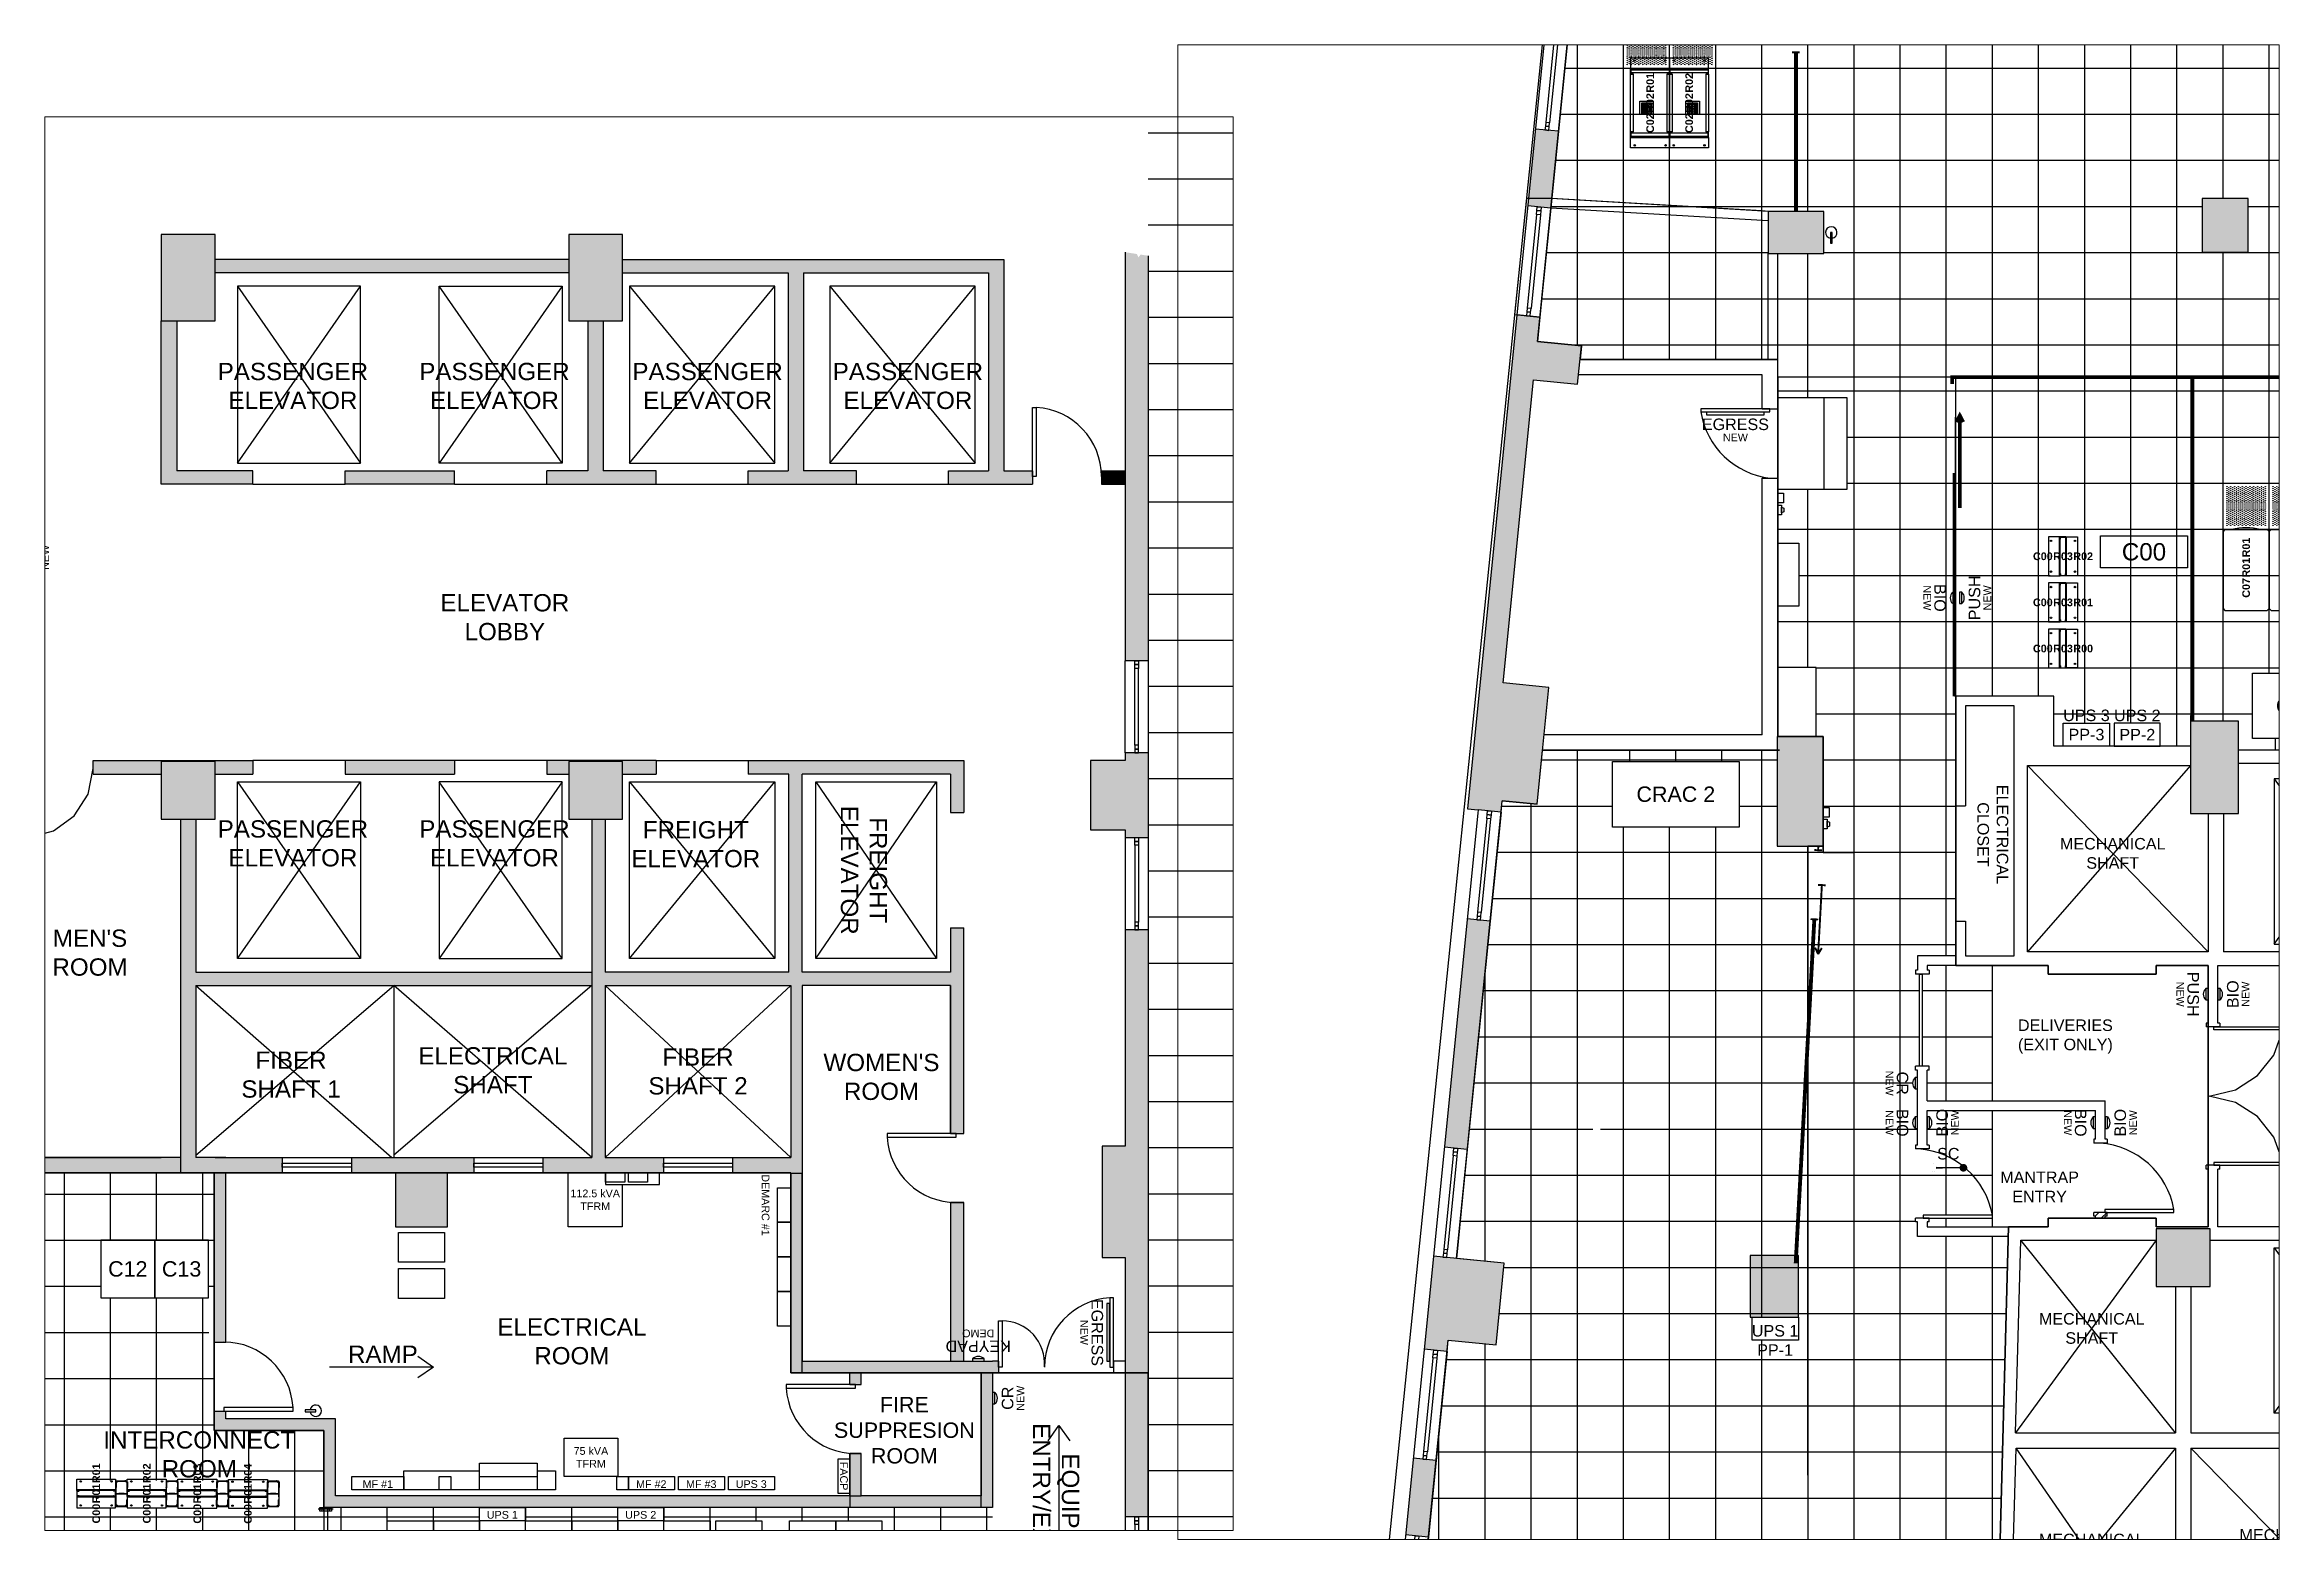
# Paper-space layout '11X17' of a CAD drawing. Header units: inches. Extents: x 9.8 to 25.3, y -17.2 to -6.9.
# The model-space entities are those that its viewports show. They can reach past a viewport. Long polylines and large blocks are cut down to what shows.
import ezdxf
from ezdxf.enums import TextEntityAlignment as Align

# ---------------------------------------------------------------- set-up
doc = ezdxf.new("R2010")
doc.units = ezdxf.units.IN
doc.header["$LTSCALE"] = 48
doc.header["$MEASUREMENT"] = 0
for name, color, linetype in [('A-ANNO-TEXT-90', 1, 'Continuous'), ('A-ANNO-TEXT-CAGE', 4, 'Continuous'), ('A-COLS', 6, 'Continuous'), ('A-COLS-PATT', 8, 'Continuous'), ('A-FLOR-CAGE', 3, 'Continuous'), ('A-FLOR-DOOR', 3, 'Continuous'), ('A-FLOR-ELEV', 1, 'Continuous'), ('A-FLOR-EQUIP', 3, 'Continuous'), ('A-FLOR-GLAZ', 2, 'Continuous'), ('A-FLOR-PART', 6, 'Continuous'), ('A-FLOR-PART-FILL', 252, 'Continuous'), ('A-FLOR-PATT-RAFL', 8, 'Continuous'), ('A-FLOR-RACK', 3, 'Continuous'), ('A-FLOR-SCRTY-CAMR', 3, 'Continuous'), ('A-FLOR-TILE', 8, 'Continuous'), ('E-ELEC-SEC-CONTROL', 1, 'Continuous')]:
    doc.layers.add(name, color=color, linetype=linetype)
doc.styles.add('BLTEXT', font='arial.ttf', dxfattribs={"height": 6})
doc.styles.add('CRR Text', font='arialbd.ttf', dxfattribs={"height": 4})
doc.styles.add('HBA-DimT', font='ARCHS.SHX', dxfattribs={"width": 0.8})
doc.styles.get("Standard").update_dxf_attribs({"font": 'arial.ttf'})
doc.styles.add('TITLES', font='arial.ttf')
doc.dimstyles.new('MJH ISO-25', dxfattribs={"dimscale": 2, "dimtxt": 2, "dimasz": 2, "dimexe": 1, "dimexo": 2, "dimtad": 1, "dimzin": 9, "dimlunit": 4, "dimtxsty": 'HBA-DimT', "dimblk": 'ARCHTICK', "dimcen": 2.5, "dimdle": 1, "dimclrd": 256, "dimclre": 256, "dimclrt": 4, "dimadec": 0, "dimazin": 0, "dimtfac": 0.75, "dimtmove": 0, "dimatfit": 3, "dimldrblk": 'DOT', "dimfxl": 1, "dimfrac": 1, "dimlwd": -1, "dimlwe": -1, "dimarcsym": 0})
doc.dimstyles.get("Standard").update_dxf_attribs({"dimtxt": 0.18, "dimasz": 0.18, "dimexe": 0.18, "dimexo": 0.0625, "dimgap": 0.09, "dimtad": 0, "dimtih": 1, "dimtoh": 1, "dimdec": 4, "dimzin": 0, "dimdsep": 46, "dimtxsty": 'Standard', "dimcen": 0.09, "dimadec": 0, "dimazin": 0, "dimtfac": 1, "dimtdec": 4, "dimtofl": 0, "dimtmove": 0, "dimatfit": 3, "dimfxl": 1, "dimtolj": 1, "dimtzin": 0, "dimarcsym": 0})

psp = doc.layouts.new('11X17')

msp = doc.modelspace()

# ---------------------------------------------------------------- texts
at = {"layer": 'A-ANNO-TEXT-90', "attachment_point": 5, "style": 'TITLES'}
for s, insert, char_height, width in [('PASSENGER ELEVATOR', (272309.0434, 274977.2132), 9, 75.957113), ('PASSENGER ELEVATOR', (272413.9326, 274977.2132), 9, 75.957113), ('PASSENGER ELEVATOR', (272524.8218, 274977.2132), 9, 75.957113), ('PASSENGER ELEVATOR', (272629.0599, 274977.2132), 9, 75.957113), ('ELEVATOR LOBBY', (272419.342, 274856.891), 9, 75.957113), ('PASSENGER ELEVATOR', (272309.0434, 274739.2132), 9, 75.957113), ('PASSENGER ELEVATOR', (272413.9326, 274739.2132), 9, 75.957113), ('FREIGHT ELEVATOR', (272518.7013, 274738.7639), 9, 75.957113), ("MEN'S ROOM", (272203.481, 274682.3761), 9, 75.957113), ('FIBER SHAFT 1', (272308.0822, 274618.9078), 9, 75.957113), ('ELECTRICAL SHAFT', (272413.0795, 274621.1644), 9, 26.793163), ('FIBER SHAFT 2', (272519.8572, 274620.557), 9, 54.257745), ("WOMEN'S ROOM", (272615.3159, 274617.7182), 9, 75.957113), ('112.5 kVA TFRM', (272466.3506, 274553.8162), 4, 32.819566), ('CRAC 4', (274009.6523, 274513.6448), 8, 47.286535), ('UPS 3\\PPP-3', (273890.5865, 274503.6727), 6, 32.343914), ('UPS 2\\PPP-2', (273917.0404, 274503.6727), 6, 32.343914), ('ELECTRICAL ROOM', (272454.2152, 274480.1475), 9, 75.957113), ('RAMP', (272355.8724, 274473.5012), 9, 75.957113), ('CRAC 2', (273676.8969, 274467.6448), 8, 44.821401), ('FIRE SUPPRESION ROOM', (272627.2097, 274433.9152), 8, 26.793163), ('MECHANICAL\\PSHAFT', (273904.2447, 274436.8816), 6, 75.957113), ('PASSENGER ELEVATOR', (274018.6319, 274431.0191), 6, 75.957113), ('INTERCONNECT ROOM', (272260.3343, 274421.3352), 9, 75.957113), ('75 kVA TFRM', (272464.135, 274419.8162), 4, 32.819566), ('MF #1', (272353.2434, 274405.9017), 4, 32.819566), ('MF #2', (272495.5402, 274405.9017), 4, 32.819566), ('MF #3', (272521.5402, 274405.9017), 4, 32.819566), ('UPS 3', (272547.5402, 274405.9017), 4, 32.819566), ('UPS 1', (272418.0422, 274389.9017), 4, 32.819566), ('UPS 2', (272490.0422, 274389.9017), 4, 32.819566), ('DELIVERIES\\P(EXIT ONLY)', (273879.6118, 274341.5939), 6, 53.90521), ('ELEVATOR LOBBY', (274015.7995, 274310.6969), 6, 53.90521), ('MANTRAP\\PENTRY', (273866.1913, 274263.3852), 6, 47.286535), ('MECHANICAL\\PSHAFT', (273893.3283, 274189.72), 6, 75.957113), ('PASSENGER ELEVATOR', (274018.6319, 274193.0191), 6, 75.957113), ('UPS 1\\PPP-1', (273728.5636, 274183.5257), 6, 32.343914), ('MECHANICAL\\PSHAFT', (273893.3283, 274074.9157), 6, 75.957113), ('MECHANICAL\\PSHAFT', (273997.6834, 274077.2734), 6, 75.957113)]:
    msp.add_mtext(s, dxfattribs=dict(at, insert=insert, char_height=char_height, width=width))
at = {"layer": 'A-ANNO-TEXT-90', "attachment_point": 5, "rotation": 270, "style": 'TITLES'}
for s, insert, char_height, width in [('FREIGHT ELEVATOR', (272606.1349, 274725.2978), 9, 75.957113), ('DEMARC #1', (272554.9901, 274551.111), 4, 32.819566), ('ELECTRICAL CLOSET', (273841.8231, 274446.7535), 6, 67.520909), ('EQUIP. ENTRY/EXIT', (272706.1293, 274400.5875), 9, 75.957113), ('FACP', (272595.775, 274410.0722), 4, 32.819566)]:
    msp.add_mtext(s, dxfattribs=dict(at, insert=insert, char_height=char_height, width=width))
at = {"layer": 'A-FLOR-EQUIP', "insert": (273812.8813, 274283.6604), "char_height": 6, "width": 13.863791, "attachment_point": 1, "style": 'TITLES'}
msp.add_mtext('SC', dxfattribs=at)
at = {"layer": 'A-FLOR-RACK', "char_height": 8, "width": 24.624773, "attachment_point": 5, "style": 'TITLES'}
for s, insert in [('C12', (272223.1349, 274517.8162)), ('C13', (272251.1349, 274517.8162))]:
    msp.add_mtext(s, dxfattribs=dict(at, insert=insert))

# ---------------------------------------------------------------- blocks, each defined once
blk = doc.blocks.new('_ArchTick')
at = {"color": 0, "linetype": 'ByBlock', "const_width": 0.15}
blk.add_lwpolyline([(-0.5, -0.5), (0.5, 0.5)], dxfattribs=at)
blk = doc.blocks.new('_Dot')
at = {"color": 0, "linetype": 'ByBlock', "lineweight": -2}
blk.add_line((-0.5, 0), (-1, 0), dxfattribs=at)
at = {"color": 0, "linetype": 'ByBlock', "const_width": 0.5}
blk.add_lwpolyline([(-0.25, 0, 1), (0.25, 0, 1)], format="xyb", close=True, dxfattribs=at)
blk = doc.blocks.new('CAGE TAG')
at = {"linetype": 'Continuous'}
blk.add_lwpolyline([(-22.7, 8.3), (22.7, 8.3), (22.7, -8.3), (-22.7, -8.3)], close=True, dxfattribs=at)
at = {"style": 'TITLES'}
blk.add_attdef('CAGE', text='', height=9, dxfattribs=at).set_placement((0, 0), align=Align.MIDDLE_CENTER)
blk = doc.blocks.new('ACCESSCONTROL')
at = {"linetype": 'Continuous'}
blk.add_lwpolyline([(-3, -1.2), (3, -1.2), (3, 0), (-3, 0)], close=True, dxfattribs=at)
blk.add_arc((0, 1.7), 4.22, 224.7603, 315.2397, dxfattribs=at)
at = {"linetype": 'Continuous', "style": 'BLTEXT'}
for tag, height, p in [('ACTYPE', 6, (0, -7.8)), ('ACSTAT', 4, (0, -14.5))]:
    blk.add_attdef(tag, text='', height=height, dxfattribs=at).set_placement(p, align=Align.MIDDLE_CENTER)
blk = doc.blocks.new('DOORCONTROL')
at = {"linetype": 'Continuous'}
blk.add_lwpolyline([(-15, -1.5), (15, -1.5), (15, -0.2), (-15, -0.2)], close=True, dxfattribs=at)
at = {"linetype": 'Continuous', "style": 'BLTEXT'}
for tag, height, p in [('ACTYPE', 6, (0, -6.5)), ('ACSTAT', 4, (0, -13.3))]:
    blk.add_attdef(tag, text='', height=height, dxfattribs=at).set_placement(p, align=Align.MIDDLE_CENTER)
blk = doc.blocks.new('twopost')
for p, q in [((-7.5, 20.28), (-7.5, 0.03)), ((-1.5, 20.28), (-7.5, 20.28)), ((-1.875, 0.03), (-1.875, 20.28)), ((1.5, 20.31), (-1.5, 20.31)), ((-1.5, 20.31), (-1.5, 19.045)), ((-1.5, 19.045), (-1.5, 20.31)), ((-1.5, 0.03), (-1.5, 20.28)), ((-1.5, 19.045), (-1.45, 19.045)), ((-1.45, 19.045), (-1.5, 19.045)), ((-1.25, 19.245), (-1.25, 19.94)), ((-1.05, 20.14), (1.05, 20.14)), ((1.25, 19.94), (1.25, 19.245)), ((1.45, 19.045), (1.5, 19.045)), ((1.5, 19.045), (1.5, 20.31)), ((1.5, 20.28), (7.5, 20.28)), ((1.5, 0.03), (1.5, 20.28)), ((1.875, 0.03), (1.875, 20.28)), ((7.5, 20.28), (7.5, 0.03)), ((-7.5, 0.03), (-1.5, 0.03)), ((-1.5, 0), (-1.5, 1.265)), ((-1.5, 1.265), (-1.45, 1.265)), ((-1.5, 1.265), (-1.5, 0)), ((-1.45, 1.265), (-1.5, 1.265)), ((1.5, 0), (-1.5, 0)), ((-1.25, 1.065), (-1.25, 0.37)), ((-1.05, 0.17), (1.05, 0.17)), ((1.25, 0.37), (1.25, 1.065)), ((1.45, 1.265), (1.5, 1.265)), ((1.5, 1.265), (1.5, 0)), ((7.5, 0.03), (1.5, 0.03))]:
    blk.add_line(p, q)
for centre in [(-6.25, 18.16), (6.25, 18.16), (-6.25, 2.16), (6.25, 2.16)]:
    blk.add_circle(centre, 0.375)
for centre, start, end in [((-1.45, 19.245), 270, 0), ((-1.05, 19.94), 90, 180), ((1.05, 19.94), 0, 90), ((1.45, 19.245), 180, 270), ((-1.45, 1.065), 0, 90), ((-1.05, 0.37), 180, 270), ((1.05, 0.37), 270, 0), ((1.45, 1.065), 90, 180)]:
    blk.add_arc(centre, 0.2, start, end)
at = {"style": 'CRR Text'}
for tag, p in [('CG', (-10.5, 10.155)), ('RW', (0, 10.155)), ('RK', (10.5, 10.155))]:
    blk.add_attdef(tag, text='', height=4, dxfattribs=at).set_placement(p, align=Align.MIDDLE_CENTER)
blk = doc.blocks.new('venttile')
for centre in [(-22, 22), (-22, 21), (-22, 20), (-22, 19), (-22, 18), (-22, 17), (-22, 16), (-22, 15), (-22, 14), (-22, 13), (-22, 12), (-21, 21.5), (-21, 20.5), (-21, 19.5), (-21, 18.5), (-21, 17.5), (-21, 16.5), (-21, 15.5), (-21, 14.5), (-21, 13.5), (-21, 12.5), (-20, 22), (-20, 21), (-20, 20), (-20, 19), (-20, 18), (-20, 17), (-20, 16), (-20, 15), (-20, 14), (-20, 13), (-20, 12), (-19, 21.5), (-19, 20.5), (-19, 19.5), (-19, 18.5), (-19, 17.5), (-19, 16.5), (-19, 15.5), (-19, 14.5), (-19, 13.5), (-19, 12.5), (-18, 22), (-18, 21), (-18, 20), (-18, 19), (-18, 18), (-18, 17), (-18, 16), (-18, 15), (-18, 14), (-18, 13), (-18, 12), (-17, 21.5), (-17, 20.5), (-17, 19.5), (-17, 18.5), (-17, 17.5), (-17, 16.5), (-17, 15.5), (-17, 14.5), (-17, 13.5), (-17, 12.5), (-16, 22), (-16, 21), (-16, 20), (-16, 19), (-16, 18), (-16, 17), (-16, 16), (-16, 15), (-16, 14), (-16, 13), (-16, 12), (-15, 21.5), (-15, 20.5), (-15, 19.5), (-15, 18.5), (-15, 17.5), (-15, 16.5), (-15, 15.5), (-15, 14.5), (-15, 13.5), (-15, 12.5), (-14, 22), (-14, 21), (-14, 20), (-14, 19), (-14, 18), (-14, 17), (-14, 16), (-14, 15), (-14, 14), (-14, 13), (-14, 12), (-13, 21.5), (-13, 20.5), (-13, 19.5), (-13, 18.5), (-13, 17.5), (-13, 16.5), (-13, 15.5), (-13, 14.5), (-13, 13.5), (-13, 12.5), (-12, 22), (-12, 21), (-12, 20), (-12, 19), (-12, 18), (-12, 17), (-12, 16), (-12, 15), (-12, 14), (-12, 13), (-12, 12), (-11, 21.5), (-11, 20.5), (-11, 19.5), (-11, 18.5), (-11, 17.5), (-11, 16.5), (-11, 15.5), (-11, 14.5), (-11, 13.5), (-11, 12.5), (-10, 22), (-10, 21), (-10, 20), (-10, 19), (-10, 18), (-10, 17), (-10, 16), (-10, 15), (-10, 14), (-10, 13), (-10, 12), (-9, 21.5), (-9, 20.5), (-9, 19.5), (-9, 18.5), (-9, 17.5), (-9, 16.5), (-9, 15.5), (-9, 14.5), (-9, 13.5), (-9, 12.5), (-8, 22), (-8, 21), (-8, 20), (-8, 19), (-8, 18), (-8, 17), (-8, 16), (-8, 15), (-8, 14), (-8, 13), (-8, 12), (-7, 21.5), (-7, 20.5), (-7, 19.5), (-7, 18.5), (-7, 17.5), (-7, 16.5), (-7, 15.5), (-7, 14.5), (-7, 13.5), (-7, 12.5), (-6, 22), (-6, 21), (-6, 20), (-6, 19), (-6, 18), (-6, 17), (-6, 16), (-6, 15), (-6, 14), (-6, 13), (-6, 12), (-5, 21.5), (-5, 20.5), (-5, 19.5), (-5, 18.5), (-5, 17.5), (-5, 16.5), (-5, 15.5), (-5, 14.5), (-5, 13.5), (-5, 12.5), (-4, 22), (-4, 21), (-4, 20), (-4, 19), (-4, 18), (-4, 17), (-4, 16), (-4, 15), (-4, 14), (-4, 13), (-4, 12), (-3, 21.5), (-3, 20.5), (-3, 19.5), (-3, 18.5), (-3, 17.5), (-3, 16.5), (-3, 15.5), (-3, 14.5), (-3, 13.5), (-3, 12.5), (-2, 22), (-2, 21), (-2, 20), (-2, 19), (-2, 18), (-2, 17), (-2, 16), (-2, 15), (-2, 14), (-2, 13), (-2, 12), (-22, 11), (-22, 10), (-22, 9), (-22, 8), (-22, 7), (-22, 6), (-22, 5), (-22, 4), (-22, 3), (-22, 2), (-21, 11.5), (-21, 10.5), (-21, 9.5), (-21, 8.5), (-21, 7.5), (-21, 6.5), (-21, 5.5), (-21, 4.5), (-21, 3.5), (-21, 2.5), (-20, 11), (-20, 10), (-20, 9), (-20, 8), (-20, 7), (-20, 6), (-20, 5), (-20, 4), (-20, 3), (-20, 2), (-19, 11.5), (-19, 10.5), (-19, 9.5), (-19, 8.5), (-19, 7.5), (-19, 6.5), (-19, 5.5), (-19, 4.5), (-19, 3.5), (-19, 2.5), (-18, 11), (-18, 10), (-18, 9), (-18, 8), (-18, 7), (-18, 6), (-18, 5), (-18, 4), (-18, 3), (-18, 2), (-17, 11.5), (-17, 10.5), (-17, 9.5), (-17, 8.5), (-17, 7.5), (-17, 6.5), (-17, 5.5), (-17, 4.5), (-17, 3.5), (-17, 2.5), (-16, 11), (-16, 10), (-16, 9), (-16, 8), (-16, 7), (-16, 6), (-16, 5), (-16, 4), (-16, 3), (-16, 2), (-15, 11.5), (-15, 10.5), (-15, 9.5), (-15, 8.5), (-15, 7.5), (-15, 6.5), (-15, 5.5), (-15, 4.5), (-15, 3.5), (-15, 2.5), (-14, 11), (-14, 10), (-14, 9), (-14, 8), (-14, 7), (-14, 6), (-14, 5), (-14, 4), (-14, 3), (-14, 2), (-13, 11.5), (-13, 10.5), (-13, 9.5), (-13, 8.5), (-13, 7.5), (-13, 6.5), (-13, 5.5), (-13, 4.5), (-13, 3.5), (-13, 2.5), (-12, 11), (-12, 10), (-12, 9), (-12, 8), (-12, 7), (-12, 6), (-12, 5), (-12, 4), (-12, 3), (-12, 2), (-11, 11.5), (-11, 10.5), (-11, 9.5), (-11, 8.5), (-11, 7.5), (-11, 6.5), (-11, 5.5), (-11, 4.5), (-11, 3.5), (-11, 2.5), (-10, 11), (-10, 10), (-10, 9), (-10, 8), (-10, 7), (-10, 6), (-10, 5), (-10, 4), (-10, 3), (-10, 2), (-9, 11.5), (-9, 10.5), (-9, 9.5), (-9, 8.5), (-9, 7.5), (-9, 6.5), (-9, 5.5), (-9, 4.5), (-9, 3.5), (-9, 2.5), (-8, 11), (-8, 10), (-8, 9), (-8, 8), (-8, 7), (-8, 6), (-8, 5), (-8, 4), (-8, 3), (-8, 2), (-7, 11.5), (-7, 10.5), (-7, 9.5), (-7, 8.5), (-7, 7.5), (-7, 6.5), (-7, 5.5), (-7, 4.5), (-7, 3.5), (-7, 2.5), (-6, 11), (-6, 10), (-6, 9), (-6, 8), (-6, 7), (-6, 6), (-6, 5), (-6, 4), (-6, 3), (-6, 2), (-5, 11.5), (-5, 10.5), (-5, 9.5), (-5, 8.5), (-5, 7.5), (-5, 6.5), (-5, 5.5), (-5, 4.5), (-5, 3.5), (-5, 2.5), (-4, 11), (-4, 10), (-4, 9), (-4, 8), (-4, 7), (-4, 6), (-4, 5), (-4, 4), (-4, 3), (-4, 2), (-3, 11.5), (-3, 10.5), (-3, 9.5), (-3, 8.5), (-3, 7.5), (-3, 6.5), (-3, 5.5), (-3, 4.5), (-3, 3.5), (-3, 2.5), (-2, 11), (-2, 10), (-2, 9), (-2, 8), (-2, 7), (-2, 6), (-2, 5), (-2, 4), (-2, 3), (-2, 2)]:
    blk.add_circle(centre, 0.1)
blk = doc.blocks.new('SR4POST')
for points in [[(-2.8, 10.15375), (2.5, 10.15375), (2.5, -10.125), (-2.8, -10.125)], [(4.75, 9.98375), (3.25, 9.98375), (3.25, -9.955), (4.75, -9.955)], [(5.5, 10.15375), (35.5, 10.15375), (35.5, 8.88875), (5.5, 8.88875)], [(36.25, 9.98375), (37.75, 9.98375), (37.75, -9.955), (36.25, -9.955)], [(43.8, 10.15375), (38.5, 10.15375), (38.5, -10.125), (43.8, -10.125)], [(5.5, -8.86), (35.5, -8.86), (35.5, -10.125), (5.5, -10.125)]]:
    blk.add_lwpolyline(points, close=True)
for points in [[(5.45, 8.88875), (5.5, 8.88875), (5.45, 8.88875, -0.4142135624), (5.25, 9.08875), (5.25, 9.78375, 0.4142135624), (5.05, 9.98375), (2.95, 9.98375, 0.4142135624), (2.75, 9.78375), (2.75, 9.08875, -0.4142135624), (2.55, 8.88875), (2.5, 8.88875), (2.5, 10.15375), (5.5, 10.15375), (5.5, 8.88875), (5.5, 10.15375)], [(38.45, 8.88875), (38.5, 8.88875), (38.45, 8.88875, -0.4142135624), (38.25, 9.08875), (38.25, 9.78375, 0.4142135624), (38.05, 9.98375), (35.95, 9.98375, 0.4142135624), (35.75, 9.78375), (35.75, 9.08875, -0.4142135624), (35.55, 8.88875), (35.5, 8.88875), (35.5, 10.15375), (38.5, 10.15375), (38.5, 8.88875), (38.5, 10.15375)], [(5.45, -8.86), (5.5, -8.86), (5.45, -8.86, 0.4142135624), (5.25, -9.06), (5.25, -9.755, -0.4142135624), (5.05, -9.955), (2.95, -9.955, -0.4142135624), (2.75, -9.755), (2.75, -9.06, 0.4142135624), (2.55, -8.86), (2.5, -8.86), (2.5, -10.125), (5.5, -10.125), (5.5, -8.86), (5.5, -10.125)], [(38.45, -8.86), (38.5, -8.86), (38.45, -8.86, 0.4142135624), (38.25, -9.06), (38.25, -9.755, -0.4142135624), (38.05, -9.955), (35.95, -9.955, -0.4142135624), (35.75, -9.755), (35.75, -9.06, 0.4142135624), (35.55, -8.86), (35.5, -8.86), (35.5, -10.125), (38.5, -10.125), (38.5, -8.86), (38.5, -10.125)]]:
    blk.add_lwpolyline(points, format="xyb")
for centre in [(-1.55, 7.995), (42.55, 8.02375), (-1.55, -8.005), (42.55, -7.97625)]:
    blk.add_circle(centre, 0.375)
at = {"style": 'CRR Text'}
for tag, p in [('CG', (10, 0)), ('RW', (20.5, 0)), ('RK', (31, 0))]:
    blk.add_attdef(tag, text='', height=4, dxfattribs=at).set_placement(p, align=Align.MIDDLE_CENTER)
blk = doc.blocks.new('BRUSHTILE')
h = blk.add_hatch()
h.set_pattern_fill('ANSI36', color=256, scale=4, angle=135, style=0)
h.paths.add_polyline_path([(-9.5, 6), (-12, 6), (-12, 0), (-9.5, 0)])
h.paths.add_polyline_path([(-12, 6), (-14.5, 6), (-14.5, 0), (-12, 0)])
blk.add_line((-12, 0), (-12, 6))
for points in [[(-15.5, 0), (-15.5, 7), (-8.5, 7), (-8.5, 0)], [(-14.5, 0), (-14.5, 6), (-9.5, 6), (-9.5, 0)]]:
    blk.add_lwpolyline(points)
blk = doc.blocks.new('CPI wide vert cm')
for p, q in [((-0.1, 6.2), (0.2, 6.2)), ((-0.1, 6.2), (-0.1, 3.2)), ((0, 3), (-0.1, 3.2)), ((0, 6.2), (0, 6.2)), ((0, 3.5), (0.1, 3.5)), ((0, 3.4), (0, -3.4)), ((0, 3.4), (0.1, 3.4)), ((0, 3), (0, 3)), ((0.1, 6.2), (0.1, 6.2)), ((0.1, 0), (0.1, 3.4)), ((0.1, 3), (0.2, 3.2)), ((0.1, 3), (0.1, 3)), ((0.1, 1.6), (0.2, 1.6)), ((0.2, 6.7), (0.2, 6.6)), ((0.2, 6.7), (0.6, 6.7)), ((0.2, 6.6), (0.2, 6.4)), ((0.2, 6.4), (5.1, 6.4)), ((0.2, 6.4), (1.1, 6.4)), ((0.2, 6.3), (1.1, 6.3)), ((0.2, 6.2), (0.2, 3.2)), ((0.2, 0.2), (0.2, 1.6)), ((0.3, 1.3), (0.2, 1.3)), ((0.3, 1.2), (0.2, 1.2)), ((0.3, 0.5), (0.2, 0.5)), ((0.3, 0.4), (0.2, 0.4)), ((0.3, 6.4), (0.3, 6.4)), ((0.3, 1.2), (0.3, 1.3)), ((0.3, 0.4), (0.3, 0.5)), ((0.3, 0.1), (5.7, 0.1)), ((0.4, 6.3), (0.4, 6.3)), ((0.5, 6.3), (0.4, 6.3)), ((0.6, 6.2), (0.5, 6.3)), ((0.6, 6.7), (0.7, 6.7)), ((0.7, 6.2), (0.6, 6.2)), ((0.6, 6.2), (0.6, 6.1)), ((0.7, 6.7), (5.8, 6.7)), ((0.8, 6.3), (0.7, 6.2)), ((0.7, 6.1), (0.7, 6.2)), ((0.9, 6.3), (0.8, 6.3)), ((0.9, 6.3), (0.9, 6.3)), ((1, 6.4), (1, 6.4)), ((1.1, 6.3), (1.1, 6.4)), ((4.8, 6.6), (4.8, 6.5)), ((4.8, 6.5), (5.3, 6.5)), ((4.9, 6.4), (4.9, 6.5)), ((5.8, 6.4), (4.9, 6.4)), ((4.9, 6.3), (4.9, 6.4)), ((5.8, 6.3), (4.9, 6.3)), ((5.3, 6.6), (5.1, 6.6)), ((5.1, 6.5), (5.1, 6.5)), ((5.1, 6.5), (5.1, 6.5)), ((5.1, 6.4), (5.1, 6.5)), ((5.1, 6.3), (5.1, 6.3)), ((5.2, 6.2), (5.1, 6.3)), ((5.1, 6.3), (5.1, 6.3)), ((5.2, 6.1), (5.2, 6.2)), ((5.4, 6.2), (5.2, 6.2)), ((5.3, 6.7), (5.3, 6.5)), ((5.3, 6.4), (5.3, 6.5)), ((5.3, 6.4), (5.8, 6.4)), ((5.4, 6.4), (5.4, 6.4)), ((5.5, 6.3), (5.4, 6.3)), ((5.4, 6.3), (5.4, 6.2)), ((5.4, 6.2), (5.4, 6.1)), ((5.5, 6.3), (5.5, 6.3)), ((5.8, 6.7), (5.8, 6.6)), ((5.8, 6.6), (5.8, 6.4)), ((6.1, 6.2), (5.8, 6.2)), ((5.8, 6.2), (5.8, 3.2)), ((5.9, 3), (5.8, 3.2)), ((5.9, 6.2), (5.9, 6.2)), ((6, 3.5), (5.9, 3.5)), ((6, 3.4), (5.9, 3.4)), ((5.9, 0), (5.9, 3.4)), ((5.9, 3), (5.9, 3)), ((6, 6.2), (6, 6.2)), ((6, 3.4), (6, -3.4)), ((6, 3), (6.1, 3.2)), ((6, 3), (6, 3)), ((6.1, 6.2), (6.1, 3.2)), ((0, -3), (-0.1, -3.2)), ((-0.1, -6.2), (-0.1, -3.2)), ((-0.1, -6.2), (0.2, -6.2)), ((0, -3), (0, -3)), ((0, -3.4), (0.1, -3.4)), ((0, -3.5), (0.1, -3.5)), ((0, -6.2), (0, -6.2)), ((0.1, 0), (0.1, -3.4)), ((0.1, -3), (0.2, -3.2)), ((0.1, -3), (0.1, -3)), ((0.1, -6.2), (0.1, -6.2)), ((0.2, -6.2), (0.2, -3.2)), ((0.2, -6.3), (1.1, -6.3)), ((0.2, -6.4), (5.1, -6.4)), ((0.2, -6.6), (0.2, -6.4)), ((0.2, -6.4), (1.1, -6.4)), ((0.2, -6.7), (0.2, -6.6)), ((0.2, -6.7), (0.6, -6.7)), ((0.3, -0.1), (5.7, -0.1)), ((0.3, -6.4), (0.3, -6.4)), ((0.4, -6.3), (0.4, -6.3)), ((0.5, -6.3), (0.4, -6.3)), ((0.6, -6.2), (0.5, -6.3)), ((0.6, -6.2), (0.6, -6.1)), ((0.7, -6.2), (0.6, -6.2)), ((0.6, -6.7), (0.7, -6.7)), ((0.7, -6.1), (0.7, -6.2)), ((0.8, -6.3), (0.7, -6.2)), ((0.7, -6.7), (5.8, -6.7)), ((0.9, -6.3), (0.8, -6.3)), ((0.9, -6.3), (0.9, -6.3)), ((1, -6.4), (1, -6.4)), ((1.1, -6.3), (1.1, -6.4)), ((2.8, -0.1), (2.8, -0.1)), ((3.2, -0.1), (3.2, -0.1)), ((4.8, -6.5), (5.3, -6.5)), ((4.8, -6.6), (4.8, -6.5)), ((4.9, -6.3), (4.9, -6.4)), ((5.8, -6.3), (4.9, -6.3)), ((4.9, -6.4), (4.9, -6.5)), ((5.8, -6.4), (4.9, -6.4)), ((5.2, -6.2), (5.1, -6.3)), ((5.1, -6.3), (5.1, -6.3)), ((5.1, -6.3), (5.1, -6.3)), ((5.1, -6.4), (5.1, -6.5)), ((5.1, -6.5), (5.1, -6.5)), ((5.1, -6.5), (5.1, -6.5)), ((5.3, -6.6), (5.1, -6.6)), ((5.2, -6.1), (5.2, -6.2)), ((5.4, -6.2), (5.2, -6.2)), ((5.3, -6.4), (5.8, -6.4)), ((5.3, -6.4), (5.3, -6.5)), ((5.3, -6.7), (5.3, -6.5)), ((5.4, -6.2), (5.4, -6.1)), ((5.4, -6.3), (5.4, -6.2)), ((5.5, -6.3), (5.4, -6.3)), ((5.4, -6.4), (5.4, -6.4)), ((5.5, -6.3), (5.5, -6.3)), ((5.7, -0.4), (5.8, -0.4)), ((5.7, -0.4), (5.7, -0.5)), ((5.7, -0.5), (5.8, -0.5)), ((5.7, -1.2), (5.7, -1.3)), ((5.7, -1.2), (5.8, -1.2)), ((5.7, -1.3), (5.8, -1.3)), ((5.8, -0.2), (5.8, -1.6)), ((5.8, -1.6), (5.9, -1.6)), ((5.9, -3), (5.8, -3.2)), ((5.8, -6.2), (5.8, -3.2)), ((6.1, -6.2), (5.8, -6.2)), ((5.8, -6.6), (5.8, -6.4)), ((5.8, -6.7), (5.8, -6.6)), ((5.9, 0), (5.9, -3.4)), ((5.9, -3), (5.9, -3)), ((6, -3.4), (5.9, -3.4)), ((6, -3.5), (5.9, -3.5)), ((5.9, -6.2), (5.9, -6.2)), ((6, -3), (6.1, -3.2)), ((6, -3), (6, -3)), ((6, -6.2), (6, -6.2)), ((6.1, -6.2), (6.1, -3.2))]:
    blk.add_line(p, q)
at = {"extrusion": (0, 1, 0)}
for p, q in [((1.6, 0.1), (1.6, 0.1)), ((4.4, 0.1), (1.6, 0.1)), ((1.6, 0.1), (4.4, 0.1)), ((1.8, 0.1), (1.8, -0.1)), ((1.8, -0.1), (1.8, 0.1)), ((1.8, 0.1), (1.8, 0.1)), ((4.2, 0.1), (4.2, -0.1)), ((4.2, -0.1), (4.2, 0.1)), ((4.2, 0.1), (4.2, 0.1)), ((4.4, 0.1), (4.4, 0.1)), ((1.8, -0.1), (1.7, -0.1)), ((1.8, -0.1), (1.7, -0.1)), ((1.7, -0.1), (1.7, -0.1)), ((4.2, -0.1), (1.8, -0.1)), ((1.8, -0.1), (4.2, -0.1)), ((4.3, -0.1), (4.2, -0.1)), ((4.2, -0.1), (4.3, -0.1)), ((4.3, -0.1), (4.3, -0.1))]:
    blk.add_line(p, q, dxfattribs=at)
blk.add_lwpolyline([(2.8, -0.1), (2.9, -0.1), (3, -0.1), (3, -0.1), (3.1, -0.1), (3.1, -0.1), (3.2, -0.1)])
for centre, radius, start, end in [((0, 3.4), 0.09, 90, 180), ((0.2, 6.2), 0.18, 90, 180), ((0, 3.1), 0.03, 270, 0), ((0.2, 6.2), 0.09, 90, 180), ((0.1, 3.4), 0.09, 0, 90), ((0.1, 3.1), 0.03, 180, 270), ((0.3, 0.2), 0.25, 180, 270), ((0.2, 6.7), 0.046, 90, 179), ((0.2, 6.4), 0.046, 181, 270), ((0.3, 0.2), 0.125, 180, 270), ((0.7, 6.1), 0.0928, 181, 269.2609), ((0.6, 6.1), 0.0928, 270.7391, 359), ((1.6, 0.1), 0.03, 90, 179), ((1.8, 0.1), 0.03, 29.6747, 90), ((4.2, 0.1), 0.03, 90, 167.1875), ((4.4, 0.1), 0.03, 1, 90), ((4.8, 6.6), 0.06, 1, 90), ((5.1, 6.5), 0.03, 90, 179), ((5.3, 6.1), 0.0928, 181, 269.2609), ((5.4, 6.7), 0.046, 90, 179), ((5.3, 6.1), 0.0928, 270.7391, 359), ((5.7, -0.2), 0.25, 360, 90), ((5.8, 6.7), 0.046, 1, 90), ((5.8, 6.2), 0.18, 360, 90), ((5.8, 6.4), 0.046, 270, 359), ((5.8, 6.2), 0.09, 0, 90), ((5.9, 3.4), 0.09, 90, 180), ((5.9, 3.1), 0.03, 270, 0), ((6, 3.4), 0.09, 0, 90), ((6, 3.1), 0.03, 180, 270), ((0, -3.4), 0.09, 180, 270), ((0, -3.1), 0.03, 0, 90), ((0.2, -6.2), 0.18, 180, 270), ((0.1, -3.1), 0.03, 90, 180), ((0.1, -3.4), 0.09, 270, 0), ((0.2, -6.2), 0.09, 180, 270), ((0.2, -6.4), 0.046, 90, 179), ((0.2, -6.7), 0.046, 181, 270), ((0.7, -6.1), 0.0928, 90.7391, 179), ((0.6, -6.1), 0.0928, 1, 89.2609), ((4.8, -6.6), 0.06, 270, 359), ((5.1, -6.5), 0.03, 181, 270), ((5.3, -6.1), 0.0928, 90.7391, 179), ((5.3, -6.1), 0.0928, 1, 89.2609), ((5.4, -6.7), 0.046, 181, 270), ((5.7, -0.2), 0.125, 0, 90), ((5.9, -3.4), 0.09, 180, 270), ((5.8, -6.2), 0.09, 270, 360), ((5.8, -6.2), 0.18, 270, 0), ((5.8, -6.4), 0.046, 1, 90), ((5.8, -6.7), 0.046, 270, 359), ((5.9, -3.1), 0.03, 0, 90), ((6, -3.1), 0.03, 90, 180), ((6, -3.4), 0.09, 270, 0)]:
    blk.add_arc(centre, radius, start, end)
blk = doc.blocks.new('tripplite-sr42ub-r')
for p, q in [((-41, 0), (-42, -1)), ((-1, 0), (-41, 0)), ((0, -1), (-1, 0)), ((-42, -1), (-42, -23)), ((0, -1), (0, -23)), ((-42, -23), (-41, -24)), ((-1, -24), (0, -23)), ((-1, -24), (-41, -24))]:
    blk.add_line(p, q)
blk.add_arc((-27.6, -12), 28.6, 344.8107, 15.1893)
at = {"style": 'CRR Text'}
for tag, p in [('CG', (-30.3, -12)), ('RW', (-19.8, -12)), ('RK', (-9.3, -12))]:
    blk.add_attdef(tag, text='', height=4, dxfattribs=at).set_placement(p, align=Align.MIDDLE_CENTER)
blk = doc.blocks.new('cagepost')
for points in [[(-3, -1), (-3, 1), (3, 1), (3, -1)], [(-1, -1), (-1, 1), (1, 1), (1, -1)]]:
    blk.add_lwpolyline(points, close=True)
for centre in [(-2, 0), (2, 0)]:
    blk.add_circle(centre, 0.32)
at = {"layer": 'DEFPOINTS'}
blk.add_line((3.9, 0), (-3.9, 0), dxfattribs=at)

# ---------------------------------------------------------------- hatches: boundary and pattern name
at = {"layer": 'A-COLS-PATT'}
for points in [[(272240.5795, 275056.1217), (272240.5795, 275011.1217), (272268.5795, 275011.1217), (272268.5795, 275056.1217)], [(272452.5795, 275056.1217), (272452.5795, 275011.1217), (272480.5795, 275011.1217), (272480.5795, 275056.1217)], [(272754.135, 275044.9944), (272750.1071, 275045.6123), (272749.1033, 275044.1472), (272748.1971, 275045.9053), (272742.135, 275046.8352), (272742.135, 274834.2978), (272754.135, 274834.2978)], [(273615.7891, 274812.5674), (273603.8487, 274813.7614), (273599.8577, 274773.8514), (273611.7981, 274772.6573)], [(272754.135, 274786.2978), (272742.135, 274786.2978), (272742.135, 274782.2978), (272724.135, 274782.2978), (272724.135, 274746.2978), (272742.135, 274746.2978), (272742.135, 274742.2978), (272754.135, 274742.2978)], [(272240.5795, 274781.8162), (272240.5795, 274751.8162), (272268.5795, 274751.8162), (272268.5795, 274781.8162)], [(272452.5795, 274781.8162), (272452.5795, 274751.8162), (272480.5795, 274751.8162), (272480.5795, 274781.8162)], [(273950.807, 274777.6448), (273950.807, 274749.6448), (273974.807, 274749.6448), (273974.807, 274777.6448)], [(273753.8969, 274770.921), (273724.8969, 274770.921), (273724.8969, 274748.921), (273753.8969, 274748.921)], [(273610.8511, 274523.1872), (273587.0887, 274525.5635), (273602.8598, 274683.2742), (273625.7456, 274680.9856), (273627.7357, 274700.8863), (273604.8499, 274703.1749), (273606.1264, 274715.9402), (273594.1859, 274717.1343), (273568.4815, 274460.09), (273573.9833, 274459.5398), (273585.9238, 274458.3458), (273586.5208, 274464.316), (273604.7814, 274462.49)], [(272754.135, 274694.2978), (272742.135, 274694.2978), (272742.135, 274581.8162), (272730.1478, 274581.8162), (272730.1478, 274523.8162), (272742.135, 274523.8162), (272742.135, 274388.8162), (272754.135, 274388.8162)], [(272362.4193, 274567.8162), (272362.4193, 274539.8162), (272389.4193, 274539.8162), (272389.4193, 274567.8162)], [(273729.6469, 274497.6294), (273729.6469, 274440.6294), (273753.6469, 274440.6294), (273753.6469, 274497.6294)], [(273969.6775, 274505.6448), (273944.6775, 274505.6448), (273944.6775, 274457.6448), (273969.6775, 274457.6448)], [(273580.2521, 274401.6287), (273568.3116, 274402.8227), (273556.4405, 274284.1121), (273568.381, 274282.9181)], [(273926.8969, 274241.6448), (273926.8969, 274211.6448), (273954.8969, 274211.6448), (273954.8969, 274241.6448)], [(273587.5852, 274223.7133), (273550.7688, 274227.395), (273545.9225, 274178.9318), (273557.863, 274177.7377), (273558.46, 274183.7079), (273583.3359, 274181.2204)], [(273715.6523, 274227.6448), (273715.6523, 274195.6448), (273740.6523, 274195.6448), (273740.6523, 274227.6448)], [(273552.1913, 274121.0206), (273540.2508, 274122.2147), (273536.2707, 274082.4132), (273548.1993, 274081.2203)]]:
    msp.add_hatch(color=256, dxfattribs=at).paths.add_polyline_path(points)
h = msp.add_hatch(dxfattribs=at)
h.set_pattern_fill('ANSI31', color=1, scale=24, style=0)
h.set_pattern_definition([(45, (273270.213, 270585.5956), (-2.1213203, 2.1213203), [])])
h.paths.add_polyline_path([(273895.3503, 274247.1448), (273900.3503, 274247.1448), (273900.3503, 274248.1486), (273901.3503, 274248.1486), (273901.3503, 274250.1486), (273894.3503, 274250.1486), (273894.3503, 274248.1486), (273895.3503, 274248.1486)])
at = {"layer": 'A-FLOR-PART-FILL'}
for points in [[(272452.5795, 275043.1217), (272268.5795, 275043.1217), (272268.5795, 275036.1217), (272452.5795, 275036.1217)], [(272679.0558, 275043.1217), (272480.5795, 275043.1217), (272480.5795, 275036.1217), (272566.8176, 275036.1217), (272566.8176, 274933.1217), (272546.0241, 274933.1217), (272546.0241, 274926.1217), (272602.2622, 274926.1217), (272602.2622, 274933.1217), (272574.8176, 274933.1217), (272574.8176, 275036.1217), (272671.0558, 275036.1217), (272671.0558, 274933.1217), (272650.2622, 274933.1217), (272650.2622, 274926.1217), (272693.8599, 274926.1217), (272693.8599, 274933.1217), (272679.0558, 274933.1217)], [(272288.2458, 274933.1217), (272248.5795, 274933.1217), (272248.5795, 275011.1217), (272240.5795, 275011.1217), (272240.5795, 274926.1217), (272288.2458, 274926.1217)], [(272498.0241, 274933.1217), (272470.5795, 274933.1217), (272470.5795, 275011.1217), (272462.5795, 275011.1217), (272462.5795, 274933.1217), (272441.1349, 274933.1217), (272441.1349, 274926.1217), (272498.0241, 274926.1217)], [(272393.1349, 274933.1217), (272336.2458, 274933.1217), (272336.2458, 274926.1217), (272393.1349, 274926.1217)], [(272742.135, 274933.1217), (272729.8599, 274933.1217), (272729.8599, 274926.1217), (272742.135, 274926.1217)], [(272240.5795, 274781.8162), (272268.5795, 274781.8162), (272268.5795, 274775.2978), (272288.2458, 274775.2978), (272288.2458, 274782.2978), (272205.1349, 274782.2978), (272205.1349, 274775.2978), (272240.5795, 274775.2978)], [(272393.1349, 274782.2978), (272336.2458, 274782.2978), (272336.2458, 274775.2978), (272393.1349, 274775.2978)], [(272658.2457, 274672.2978), (272658.2457, 274695.2978), (272651.2457, 274695.2978), (272651.2457, 274672.2978), (272574.135, 274672.2978), (272574.135, 274775.2978), (272651.2457, 274775.2978), (272651.2457, 274755.2978), (272658.2457, 274755.2978), (272658.2457, 274782.2978), (272546.0241, 274782.2978), (272546.0241, 274775.2978), (272567.135, 274775.2978), (272567.135, 274672.2978), (272471.5795, 274672.2978), (272471.5795, 274751.8162), (272464.5795, 274751.8162), (272464.5795, 274672.2978), (272464.5795, 274665.2978), (272464.5795, 274575.8162), (272439.1349, 274575.8162), (272439.1349, 274567.8162), (272452.5795, 274567.8162), (272480.3506, 274567.8162), (272481.7816, 274567.8162), (272499.8572, 274567.8162), (272501.8572, 274567.8162), (272501.8572, 274575.8162), (272471.5795, 274575.8162), (272471.5795, 274665.2978), (272568.135, 274665.2978), (272568.135, 274575.8162), (272537.8572, 274575.8162), (272537.8572, 274567.8162), (272568.135, 274567.8162), (272574.135, 274567.557), (272574.135, 274665.2978), (272651.2457, 274665.2978), (272651.2457, 274588.4085), (272658.2457, 274588.4085)], [(272452.5795, 274781.8162), (272480.5795, 274781.8162), (272480.5795, 274775.2978), (272498.0241, 274775.2978), (272498.0241, 274782.2978), (272441.1349, 274782.2978), (272441.1349, 274775.2978), (272452.5795, 274775.2978)], [(272464.5795, 274672.2978), (272258.5795, 274672.2978), (272258.5795, 274751.8162), (272250.5795, 274751.8162), (272250.5795, 274575.8162), (272250.5795, 274567.8162), (272268.1349, 274567.8162), (272268.1349, 274544.8162), (272268.1349, 274479.8162), (272274.1349, 274479.8162), (272274.1349, 274544.8162), (272274.1349, 274567.8162), (272303.4989, 274567.8162), (272303.4989, 274575.8162), (272268.5795, 274575.8162), (272258.5795, 274575.8162), (272258.5795, 274665.2978), (272464.5795, 274665.2978)], [(272150.1349, 274667.8162), (272144.1349, 274667.8162), (272007.1349, 274667.8162), (272007.1349, 274671.8162), (272001.1349, 274671.8162), (272001.1349, 274667.8162), (271983.1349, 274667.8162), (271983.1349, 274667.8162), (271977.1349, 274667.8162), (271971.1349, 274667.8162), (271971.1349, 274661.8162), (271989.1349, 274661.8162), (271989.1349, 274616.5958), (271989.1349, 274616.5958), (271989.1349, 274613.6069), (271989.1349, 274609.4055), (271989.1349, 274609.4055), (271989.1349, 274606.4166), (271989.1349, 274536.8162), (271981.1244, 274536.8162), (271981.1244, 274530.8162), (271989.1357, 274530.8162), (271989.1357, 274526.1888), (271995.1349, 274526.1888), (271995.1349, 274661.8162), (272144.1349, 274661.8162), (272144.1349, 274652.8162), (272144.1349, 274567.8162), (272144.1349, 274532.8162), (272150.1349, 274532.8162), (272150.1349, 274567.8162), (272250.5795, 274567.8162), (272250.5795, 274575.8162), (272150.1349, 274575.8162), (272150.1349, 274652.8162)], [(272403.1349, 274575.8162), (272339.4989, 274575.8162), (272339.4989, 274567.8162), (272362.4193, 274567.8162), (272389.4193, 274567.8162), (272403.1349, 274567.8162)], [(272568.135, 274463.8162), (272574.135, 274463.8162), (272574.135, 274567.557), (272568.135, 274567.557)], [(272658.2457, 274552.4085), (272651.2457, 274552.4085), (272651.2457, 274469.8162), (272658.2457, 274469.8162)], [(272673.1349, 274463.8162), (272667.1349, 274463.8162), (272667.1349, 274454.8162), (272667.1349, 274399.8162), (272604.775, 274399.8162), (272604.775, 274421.8162), (272601.7749, 274421.8162), (272601.7749, 274421.8162), (272601.7749, 274421.8162), (272598.775, 274421.8162), (272598.775, 274399.8162), (272598.775, 274393.8162), (272673.1349, 274393.8162)], [(272673.1349, 274393.8162), (272667.1349, 274393.8162), (272667.1349, 274463.8162), (272673.1349, 274463.8162)], [(272598.775, 274399.8162), (272334.1349, 274399.8162), (272331.1349, 274399.8162), (272331.1349, 274439.8162), (272274.1349, 274439.8162), (272274.1349, 274443.8162), (272273.1349, 274443.8162), (272268.1349, 274443.8162), (272268.1349, 274439.8162), (272268.1349, 274433.8162), (272325.1349, 274433.8162), (272325.1349, 274393.8162), (272334.1349, 274393.8162), (272598.775, 274393.8162)], [(272604.775, 274421.8162), (272598.775, 274421.8162), (272598.775, 274399.8162), (272604.775, 274399.8162)]]:
    msp.add_hatch(color=256, dxfattribs=at).paths.add_polyline_path(points)
h = msp.add_hatch(color=256, dxfattribs=at)
h.paths.add_polyline_path([(272676.135, 274469.8162), (272673.1349, 274469.8162), (272658.2457, 274469.8162), (272658.2457, 274552.4085), (272654.2456, 274552.4085), (272654.2457, 274552.4085), (272654.2456, 274552.4085), (272651.2457, 274552.4085), (272651.2457, 274469.8162), (272574.135, 274469.8162), (272574.135, 274567.557), (272568.135, 274567.8162), (272568.135, 274463.8162), (272598.775, 274463.8162), (272598.775, 274457.8162), (272604.775, 274457.8162), (272604.775, 274463.8162), (272667.1349, 274463.8162), (272673.1349, 274463.8162), (272676.135, 274463.8162)])
h.paths.add_polyline_path([(272675.1071, 274487.4594), (272656.2736, 274487.4594), (272656.2736, 274481.2507), (272675.1071, 274481.2507)], flags=25)
h.paths.add_polyline_path([(272684.1938, 274482.0774), (272647.1869, 274482.0774), (272647.1869, 274473.0774), (272684.1938, 274473.0774)], flags=9)

# ---------------------------------------------------------------- linework, layer by layer
for p, q in [((272303.4989, 274575.8162), (272303.4989, 274567.8162)), ((272339.4989, 274575.8162), (272339.4989, 274567.8162)), ((272403.1349, 274575.8162), (272403.1349, 274567.8162)), ((272439.1349, 274575.8162), (272439.1349, 274567.8162)), ((272501.8572, 274575.8162), (272501.8572, 274567.8162)), ((272537.8572, 274575.8162), (272537.8572, 274567.8162))]:
    msp.add_line(p, q)
for points in [[(273648.837, 275263.6448), (273491.737, 273727.6448), (274334.8969, 273727.6448), (274338.8969, 274633.6448), (274525.6469, 274633.6448), (274525.6469, 275063.6449), (274534.6469, 275063.6449), (274534.6469, 275265.6449), (273649.0416, 275265.6449)], [(273542.239, 274021.4979), (273558.46, 274183.7079), (273583.3359, 274181.2204), (273587.5852, 274223.7133), (273562.7093, 274226.2009), (273586.5208, 274464.316), (273604.7814, 274462.49), (273607.5953, 274490.6294), (273729.6469, 274490.6294), (273729.6469, 274440.6294), (273753.6469, 274440.6294), (273753.6469, 274497.6294), (273729.8969, 274497.6294), (273729.8969, 274693.921), (273627.0392, 274693.921), (273627.7357, 274700.8863), (273604.8499, 274703.1749), (273622.0804, 274875.4807)], [(274164.6775, 274490.6448), (273969.6775, 274490.6448), (273969.6775, 274505.6448), (273944.6775, 274505.6448), (273944.6775, 274492.6448), (273873.6775, 274492.6448), (273873.6775, 274518.6448), (273822.6469, 274518.6448), (273822.6469, 274378.6448), (273870.6469, 274378.6448), (273870.6469, 274374.1448), (273926.8969, 274374.1448), (273926.8969, 274378.6448), (273953.8969, 274378.6448), (273953.8969, 274242.6448), (273926.8969, 274242.6448), (273926.8969, 274247.1448), (273870.6469, 274247.1448), (273870.6469, 274242.6448), (273850.0889, 274242.6448), (273843.8968, 274017.3393)], [(274164.6775, 274490.6448), (273969.6775, 274490.6448), (273969.6775, 274505.6448), (273945.6775, 274505.6448), (273945.6775, 274684.6448), (273820.6572, 274684.6448), (273729.8969, 274684.6448), (273729.8969, 274748.921), (273753.8969, 274748.921), (273753.8969, 274770.921), (273725.1941, 274770.9122), (273721.6523, 274771.1232), (273612.296, 274777.6365), (273622.0804, 274875.4807)], [(272144.1349, 274567.8162), (272268.1349, 274567.8162), (272362.4193, 274567.8162), (272362.4193, 274539.8162), (272389.4193, 274539.8162), (272389.4193, 274567.8162), (272568.135, 274567.8162), (272568.135, 274463.8162), (272667.1349, 274463.8162), (272742.135, 274463.8162), (272754.135, 274463.8162), (272754.135, 274024.8162)], [(273843.8968, 274017.3393), (273850.0889, 274242.6448), (273870.6469, 274242.6448), (273870.6469, 274247.1448), (273926.8969, 274247.1448), (273926.8969, 274242.6448), (273953.8969, 274242.6448), (273953.8969, 274378.6448), (273926.8969, 274378.6448), (273926.8969, 274374.1448), (273870.6469, 274374.1448), (273870.6469, 274378.6448), (273822.6469, 274378.6448), (273822.6469, 274684.6448), (273729.8969, 274684.6448), (273729.8969, 274684.6448), (273729.8969, 274497.6294), (273753.6469, 274497.6294), (273753.6469, 274440.6294), (273753.6469, 274437.3323), (273769.6523, 274437.3323), (273753.6469, 274437.3323), (273753.6469, 274440.6294), (273745.6523, 274440.6294), (273745.6523, 274017.3393)], [(272754.135, 274316.8162), (272754.135, 274463.8162), (272568.135, 274463.8162), (272568.135, 274567.8162), (272268.1349, 274567.8162), (272268.1349, 274433.8162), (272325.1349, 274433.8162), (272325.0798, 274351.7985)], [(273542.239, 274021.4979), (273558.46, 274183.7079), (273583.3359, 274181.2204), (273587.5852, 274223.7133), (273562.7093, 274226.2009), (273586.5208, 274464.316), (273604.7814, 274462.49), (273607.5953, 274490.6294), (273730.8969, 274490.6294), (273729.6469, 274490.6294), (273729.6469, 274440.6294), (273745.6523, 274440.6294), (273745.6523, 274017.3393)]]:
    msp.add_lwpolyline(points)
for points in [[(273627.0392, 274693.921), (273729.8969, 274693.921), (273729.8969, 274748.921), (273753.8969, 274748.921), (273753.8969, 274770.921), (273725.1941, 274770.9122), (273612.296, 274777.6365), (273599.1287, 274777.6365), (273592.9532, 274717.2575), (273606.1264, 274715.9402), (273604.8499, 274703.1749), (273627.7357, 274700.8863)], [(273821.9004, 274518.6448), (273822.6469, 274684.6448), (273945.6775, 274684.6448), (273944.6775, 274492.6448), (273873.6775, 274492.6448), (273873.6775, 274518.6448), (273822.6469, 274518.6448)], [(271974.1349, 274508.8162), (272062.1349, 274508.8162), (272062.1349, 274512.8162), (272094.1349, 274512.8162), (272094.1349, 274508.8162), (272133.135, 274508.8162), (272133.0792, 274504.8162), (272160.135, 274504.8162), (272160.135, 274532.8162), (272150.1349, 274532.8162), (272150.1349, 274567.8162), (272268.1349, 274567.8162), (272268.1349, 274433.8162), (272325.1349, 274433.8162), (272325.0791, 274350.7985), (271974.135, 274350.7985), (271974.1349, 274508.8162)]]:
    msp.add_lwpolyline(points, close=True)
at = {"layer": 'A-COLS'}
for p, q in [((272742.135, 275046.8352), (272742.135, 274834.2978)), ((272754.135, 275044.9944), (272754.135, 274024.8162)), ((272754.135, 274834.2978), (272742.135, 274834.2978)), ((273615.7891, 274812.5674), (273603.8487, 274813.7614)), ((273615.7891, 274812.5674), (273611.7981, 274772.6573)), ((273611.7981, 274772.6573), (273599.8577, 274773.8514)), ((273606.1264, 274715.9402), (273594.1859, 274717.1343)), ((273606.1264, 274715.9402), (273604.8499, 274703.1749)), ((272754.135, 274694.2978), (272742.135, 274694.2978)), ((272742.135, 274694.2978), (272742.135, 274581.8162)), ((272742.135, 274523.8162), (272742.135, 274296.8163)), ((273585.9238, 274458.3458), (273586.5208, 274464.316)), ((273604.7814, 274462.49), (273586.5208, 274464.316)), ((273585.9238, 274458.3458), (273573.9833, 274459.5398)), ((273580.2521, 274401.6287), (273568.3116, 274402.8227)), ((273580.2521, 274401.6287), (273568.381, 274282.9181)), ((272754.135, 274388.8162), (272742.135, 274388.8162)), ((273568.381, 274282.9181), (273556.4405, 274284.1121)), ((273557.863, 274177.7377), (273545.9225, 274178.9318)), ((273552.1795, 274121.0218), (273540.239, 274122.2158)), ((273552.1913, 274121.0206), (273548.1993, 274081.2203)), ((273548.1993, 274081.2203), (273536.2589, 274082.4143)), ((273548.2111, 274081.2191), (273536.2706, 274082.4132))]:
    msp.add_line(p, q, dxfattribs=at)
for points in [[(273648.837, 275263.6448), (273568.4815, 274460.09), (273573.9833, 274459.5398), (273519.3516, 273913.2226)], [(272754.135, 274786.2978), (272742.135, 274786.2978), (272742.135, 274782.2978), (272724.135, 274782.2978), (272724.135, 274746.2978), (272742.135, 274746.2978), (272742.135, 274742.2978), (272754.135, 274742.2978)], [(273602.8598, 274683.2742), (273625.7456, 274680.9856), (273627.7357, 274700.8863), (273604.8499, 274703.1749)], [(273604.7814, 274462.49), (273610.8511, 274523.1872), (273587.0887, 274525.5635), (273602.8598, 274683.2742)], [(272742.1478, 274581.8162), (272730.1478, 274581.8162), (272730.1478, 274523.8162), (272742.1478, 274523.8162)], [(273557.863, 274177.7377), (273558.46, 274183.7079), (273583.3359, 274181.2204), (273587.5852, 274223.7133), (273550.7688, 274227.395)]]:
    msp.add_lwpolyline(points, dxfattribs=at)
for points in [[(272240.5795, 275056.1217), (272240.5795, 275011.1217), (272268.5795, 275011.1217), (272268.5795, 275056.1217)], [(272452.5795, 275056.1217), (272452.5795, 275011.1217), (272480.5795, 275011.1217), (272480.5795, 275056.1217)], [(272240.5795, 274781.8162), (272240.5795, 274751.8162), (272268.5795, 274751.8162), (272268.5795, 274781.8162)], [(272452.5795, 274781.8162), (272452.5795, 274751.8162), (272480.5795, 274751.8162), (272480.5795, 274781.8162)], [(273950.807, 274777.6448), (273950.807, 274749.6448), (273974.807, 274749.6448), (273974.807, 274777.6448)], [(273724.8969, 274770.921), (273724.8969, 274748.921), (273753.8969, 274748.921), (273753.8969, 274770.921)], [(272389.4193, 274567.8162), (272362.4193, 274567.8162), (272362.4193, 274539.8162), (272389.4193, 274539.8162)], [(273729.6469, 274497.6294), (273729.6469, 274440.6294), (273753.6469, 274440.6294), (273753.6469, 274497.6294)], [(273944.6775, 274505.6448), (273944.6775, 274457.6448), (273969.6775, 274457.6448), (273969.6775, 274505.6448)], [(273926.8969, 274241.6448), (273926.8969, 274211.6448), (273954.8969, 274211.6448), (273954.8969, 274241.6448)], [(273715.6523, 274227.6448), (273715.6523, 274195.6448), (273740.6523, 274195.6448), (273740.6523, 274227.6448)]]:
    msp.add_lwpolyline(points, close=True, dxfattribs=at)
at = {"layer": 'A-FLOR-CAGE'}
for p, q in [((272325.0791, 274391.8162), (272325.0791, 274352.7985)), ((272327.0791, 274391.8162), (272327.0791, 274352.7985))]:
    msp.add_line(p, q, dxfattribs=at)
for points, const_width in [([(273739.3969, 274770.921), (273739.3969, 274853.6449)], 2), ([(273820.6572, 274681.1953), (273820.6572, 274684.6448), (273945.6775, 274684.6448), (273945.6775, 274505.6448)], 2), ([(274105.6523, 274684.6448), (273945.6775, 274684.6448)], 2), ([(273945.6775, 274684.6448), (273945.6775, 274570.3323)], 2), ([(273826.4069, 274661.3107), (273824.6637, 274664.6276), (273822.9206, 274661.3107)], 2), ([(273824.6637, 274664.6276), (273824.6637, 274616.6276)], 2), ([(273821.9004, 274518.6448), (273821.9004, 274634.8708)], 2), ([(273748.9266, 274438.6475), (273752.9207, 274438.431)], 1), ([(273751.0198, 274440.3127), (273750.9237, 274438.5393)], 1), ([(273750.8997, 274420.5141), (273754.8939, 274420.2976)], 1), ([(273752.8968, 274420.4059), (273750.948, 274384.4586)], 1), ([(273748.9749, 274402.592), (273739.2737, 274223.6448)], 2), ([(273746.9778, 274402.7003), (273750.9719, 274402.4838)], 1), ([(273750.948, 274384.4586), (273749.387, 274387.8651)], 1), ([(273750.948, 274384.4586), (273752.8682, 274387.6763)], 1)]:
    msp.add_lwpolyline(points, dxfattribs=dict(at, const_width=const_width))
at = {"layer": 'A-FLOR-DOOR'}
for p, q in [((272288.2458, 274926.1217), (272336.2458, 274926.1217)), ((272393.1349, 274926.1217), (272441.1349, 274926.1217)), ((272498.0241, 274926.1217), (272546.0241, 274926.1217)), ((272602.2622, 274926.1217), (272650.2622, 274926.1217)), ((272336.2458, 274782.2978), (272288.2458, 274782.2978)), ((272441.1349, 274782.2978), (272393.1349, 274782.2978)), ((272498.0241, 274782.2978), (272546.0241, 274782.2978)), ((273753.8969, 274674.1375), (273753.8969, 274626.1375))]:
    msp.add_line(p, q, dxfattribs=at)
for points in [[(272693.8599, 274930.1217), (272693.8599, 274966.1217), (272695.8599, 274966.1217), (272695.8599, 274930.1217)], [(273725.8969, 274668.1375), (273689.8969, 274668.1375), (273689.8969, 274666.6375), (273725.8969, 274666.6375)], [(272654.2457, 274588.4085), (272618.2457, 274588.4085), (272618.2457, 274586.4085), (272654.2457, 274586.4085)], [(272339.4989, 274570.8162), (272303.4989, 274570.8162), (272303.4989, 274572.8162), (272339.4989, 274572.8162)], [(272439.1349, 274570.8162), (272403.1349, 274570.8162), (272403.1349, 274572.8162), (272439.1349, 274572.8162)], [(272537.8572, 274570.8162), (272501.8572, 274570.8162), (272501.8572, 274572.8162), (272537.8572, 274572.8162)], [(272736.135, 274466.8162), (272736.135, 274502.8162), (272734.135, 274502.8162), (272734.135, 274466.8162)], [(272676.135, 274466.8165), (272676.135, 274490.8165), (272678.135, 274490.8165), (272678.135, 274466.8165)], [(272601.775, 274457.8162), (272565.775, 274457.8162), (272565.775, 274455.8162), (272601.775, 274455.8162)], [(272273.1349, 274443.8162), (272309.1349, 274443.8162), (272309.1349, 274445.8162), (272273.1349, 274445.8162)], [(273805.1465, 274374.1448), (273805.1465, 274326.1448), (273803.6465, 274326.1448), (273803.6465, 274374.1448)], [(273956.8969, 274346.6448), (273992.8969, 274346.6448), (273992.8969, 274345.1448), (273956.8969, 274345.1448)], [(273956.8969, 274274.6448), (273992.8969, 274274.6448), (273992.8969, 274276.1448), (273956.8969, 274276.1448)], [(273900.1003, 274250.1486), (273936.1003, 274250.1486), (273936.1003, 274251.6486), (273900.1003, 274251.6486)], [(273805.6465, 274247.1448), (273841.6465, 274247.1448), (273841.6465, 274248.6448), (273805.6465, 274248.6448)]]:
    msp.add_lwpolyline(points, close=True, dxfattribs=at)
at = {"layer": 'A-FLOR-DOOR', "color": 3, "const_width": 1}
msp.add_lwpolyline([(273737.3969, 274853.6449), (273741.3969, 274853.6449)], dxfattribs=at)
at = {"layer": 'A-FLOR-DOOR'}
msp.add_lwpolyline([(273729.8969, 274674.1375), (273765.8969, 274674.1375), (273765.8969, 274626.1375), (273729.8969, 274626.1375)], dxfattribs=at)
at = {"layer": 'A-FLOR-DOOR', "color": 8}
for centre, radius, start, end in [((272693.6728, 274930.0005), 36.1874, 0.1919057, 86.5349402), ((272168.9478, 274778.419), 36.1874, 273.4650598, 359.8080943), ((273730.6863, 274673.1678), 41.3089, 189.0957835, 263.3419618), ((272654.3669, 274588.5957), 36.1874, 183.4650598, 269.8080943), ((272736.3221, 274466.695), 36.1874, 93.4650598, 179.8080943), ((272678.0951, 274468.7072), 22.1093, 355.4559517, 89.8967668), ((272273.0137, 274443.6291), 36.1874, 3.4650598, 89.8080943), ((272601.8962, 274458.0034), 36.1874, 183.4650598, 269.8080943), ((273951.5146, 274352.5888), 42.0465, 274.0004922, 349.8024604), ((273951.5146, 274268.7008), 42.0465, 10.1975396, 85.9995078), ((273894.718, 274244.2046), 42.0465, 10.1975396, 85.9995078), ((273800.2643, 274241.2008), 42.0465, 10.1975396, 85.9995078)]:
    msp.add_arc(centre, radius, start, end, dxfattribs=at)
at = {"layer": 'A-FLOR-ELEV', "color": 8}
for p, q in [((272280.1947, 275029.1217), (272344.2968, 274937.1217)), ((272280.1947, 274937.1217), (272344.2968, 275029.1217)), ((272449.186, 275029.1217), (272385.0839, 274937.1217)), ((272449.186, 274937.1217), (272385.0839, 275029.1217)), ((272484.2231, 275029.1217), (272559.8252, 274937.1217)), ((272484.2231, 274937.1217), (272559.8252, 275029.1217)), ((272588.4612, 275029.1217), (272664.0633, 274937.1217)), ((272588.4612, 274937.1217), (272664.0633, 275029.1217)), ((272280.1947, 274679.2978), (272344.2968, 274771.2978)), ((272280.1947, 274771.2978), (272344.2968, 274679.2978)), ((272449.186, 274679.2978), (272385.0839, 274771.2978)), ((272449.186, 274771.2978), (272385.0839, 274679.2978)), ((272484.2231, 274679.2978), (272559.8252, 274771.2978)), ((272484.2231, 274771.2978), (272559.8252, 274679.2978)), ((272581.2096, 274679.2978), (272643.936, 274771.2978)), ((272581.2096, 274771.2978), (272643.936, 274679.2978)), ((272258.5795, 274665.2978), (272360.5795, 274575.8162)), ((272258.5795, 274577.0309), (272361.5795, 274665.2978)), ((272464.5795, 274665.2978), (272361.5795, 274577.0309)), ((272464.5795, 274575.8162), (272361.5795, 274665.2978)), ((272568.135, 274665.2978), (272471.5795, 274575.8162)), ((272568.135, 274575.8162), (272471.5795, 274665.2978)), ((273944.6775, 274482.6448), (273859.8969, 274385.6448)), ((273953.8969, 274385.6448), (273859.8969, 274482.6448)), ((273988.1947, 274475.6448), (274052.2968, 274389.6448)), ((273988.1947, 274389.6448), (274052.2968, 274475.6448)), ((273926.8969, 274235.6448), (273853.6906, 274135.4921)), ((273936.8969, 274135.4921), (273856.4307, 274235.6448)), ((273988.1947, 274145.6448), (274052.2968, 274231.6448)), ((273988.1947, 274231.6448), (274052.2968, 274145.6448)), ((273936.8969, 274127.4921), (273851.0369, 274022.3393)), ((273926.8969, 274022.3393), (273853.9138, 274127.4921)), ((273944.8969, 274127.4921), (274047.8969, 274022.3393))]:
    msp.add_line(p, q, dxfattribs=at)
at = {"layer": 'A-FLOR-ELEV'}
for points in [[(272280.1947, 275029.1217), (272280.1947, 274937.1217), (272344.2968, 274937.1217), (272344.2968, 275029.1217)], [(272449.186, 275029.1217), (272449.186, 274937.1217), (272385.0839, 274937.1217), (272385.0839, 275029.1217)], [(272484.2231, 275029.1217), (272484.2231, 274937.1217), (272559.8252, 274937.1217), (272559.8252, 275029.1217)], [(272588.4612, 275029.1217), (272588.4612, 274937.1217), (272664.0633, 274937.1217), (272664.0633, 275029.1217)], [(272280.1947, 274679.2978), (272280.1947, 274771.2978), (272344.2968, 274771.2978), (272344.2968, 274679.2978)], [(272449.186, 274679.2978), (272449.186, 274771.2978), (272385.0839, 274771.2978), (272385.0839, 274679.2978)], [(272484.2231, 274679.2978), (272484.2231, 274771.2978), (272559.8252, 274771.2978), (272559.8252, 274679.2978)], [(272581.2096, 274679.2978), (272581.2096, 274771.2978), (272643.936, 274771.2978), (272643.936, 274679.2978)], [(273988.1947, 274475.6448), (273988.1947, 274389.6448), (274052.2968, 274389.6448), (274052.2968, 274475.6448)], [(273988.1947, 274145.6448), (273988.1947, 274231.6448), (274052.2968, 274231.6448), (274052.2968, 274145.6448)]]:
    msp.add_lwpolyline(points, close=True, dxfattribs=at)
at = {"layer": 'A-FLOR-EQUIP'}
msp.add_line((272406.135, 274409.8162), (272436.207, 274409.8162), dxfattribs=at)
for points in [[(273757.3261, 274759.921), (273757.3261, 274754.4626), (273758.2129, 274754.4626), (273758.2129, 274759.921)], [(273729.8969, 274624.2496), (273732.8949, 274624.2496), (273732.8949, 274619.2496), (273729.8969, 274619.2496)], [(273729.8969, 274618.0632), (273731.8969, 274618.0632), (273731.8969, 274613.0632), (273729.8969, 274613.0632)], [(273731.8969, 274617.0632), (273733.1469, 274616.5632), (273733.1469, 274614.5632), (273731.8969, 274614.0632)], [(273729.8969, 274598.2984), (273740.8673, 274598.2984), (273740.8673, 274565.6091), (273729.8969, 274565.6091)], [(272471.7752, 274561.8162), (272499.8572, 274561.8162), (272499.8572, 274567.8162), (272471.7752, 274567.8162)], [(272471.7752, 274567.8162), (272481.7816, 274567.8162), (272481.7816, 274563.0813), (272471.7752, 274563.0813)], [(272483.6327, 274567.8162), (272493.6392, 274567.8162), (272493.6392, 274563.0813), (272483.6327, 274563.0813)], [(272561.1766, 274542.1138), (272561.1766, 274560.1138), (272568.135, 274560.1138), (272568.135, 274542.1138)], [(272561.1766, 274524.1138), (272561.1766, 274542.1138), (272568.135, 274542.1138), (272568.135, 274524.1138)], [(272363.9193, 274521.3214), (272363.9193, 274536.8162), (272387.9193, 274536.8162), (272387.9193, 274521.3214)], [(272363.9193, 274502.5065), (272363.9193, 274518.0013), (272387.9193, 274518.0013), (272387.9193, 274502.5065)], [(272561.1766, 274506.1138), (272561.1766, 274524.1138), (272568.135, 274524.1138), (272568.135, 274506.1138)], [(272561.1766, 274488.1138), (272561.1766, 274506.1138), (272568.135, 274506.1138), (272568.135, 274488.1138)], [(273753.6469, 274460.8137), (273756.6449, 274460.8137), (273756.6449, 274455.8137), (273753.6469, 274455.8137)], [(273753.6469, 274454.6273), (273755.6469, 274454.6273), (273755.6469, 274449.6273), (273753.6469, 274449.6273)], [(273755.6469, 274453.6273), (273756.8969, 274453.1273), (273756.8969, 274451.1273), (273755.6469, 274450.6273)], [(272320.9323, 274444.4865), (272315.4739, 274444.4865), (272315.4739, 274443.5997), (272320.9323, 274443.5997)], [(272478.135, 274409.8162), (272450.135, 274409.8162), (272450.135, 274429.8162), (272478.135, 274429.8162)], [(272436.207, 274402.8578), (272406.135, 274402.8578), (272406.135, 274416.7746), (272436.207, 274416.7746)], [(272592.775, 274401.0819), (272592.775, 274419.0624), (272598.775, 274419.0624), (272598.775, 274401.0819)], [(272366.7434, 274402.8578), (272339.7434, 274402.8578), (272339.7434, 274409.8162), (272366.7434, 274409.8162)], [(272391.2408, 274402.8578), (272385.2408, 274402.8578), (272385.2408, 274409.8162), (272391.2408, 274409.8162)], [(272483.633, 274402.8578), (272477.633, 274402.8578), (272477.633, 274409.8162), (272483.633, 274409.8162)], [(272507.633, 274402.8578), (272483.633, 274402.8578), (272483.633, 274409.8162), (272507.633, 274409.8162)], [(272533.633, 274402.8578), (272509.633, 274402.8578), (272509.633, 274409.8162), (272533.633, 274409.8162)], [(272559.633, 274402.8578), (272535.633, 274402.8578), (272535.633, 274409.8162), (272559.633, 274409.8162)], [(272430.135, 274386.8578), (272406.135, 274386.8578), (272406.135, 274393.8162), (272430.135, 274393.8162)], [(272502.135, 274386.8578), (272478.135, 274386.8578), (272478.135, 274393.8162), (272502.135, 274393.8162)], [(272382.135, 274358.8162), (272358.135, 274358.8162), (272358.135, 274386.8162), (272382.135, 274386.8162)], [(272406.135, 274358.8162), (272382.135, 274358.8162), (272382.135, 274386.8162), (272406.135, 274386.8162)], [(272454.135, 274358.8162), (272430.135, 274358.8162), (272430.135, 274386.8162), (272454.135, 274386.8162)], [(272478.135, 274358.8162), (272454.135, 274358.8162), (272454.135, 274386.8162), (272478.135, 274386.8162)], [(272526.135, 274358.8163), (272502.135, 274358.8163), (272502.135, 274386.8163), (272526.135, 274386.8163)], [(272553.135, 274358.8163), (272529.135, 274358.8163), (272529.135, 274386.8163), (272553.135, 274386.8163)], [(272591.5254, 274358.8162), (272567.5253, 274358.8162), (272567.5253, 274386.8162), (272591.5254, 274386.8162)], [(272615.5254, 274358.8162), (272591.5253, 274358.8162), (272591.5253, 274386.8162), (272615.5254, 274386.8162)]]:
    msp.add_lwpolyline(points, close=True, dxfattribs=at)
for points in [[(272480.3506, 274561.8162), (272480.3506, 274539.8162), (272452.3506, 274539.8162), (272452.3506, 274567.8162), (272480.3506, 274567.8162)], [(272436.207, 274412.8162), (272445.6598, 274412.8162), (272445.6598, 274402.8578), (272366.7434, 274402.8578), (272366.7434, 274412.8162), (272406.135, 274412.8162)]]:
    msp.add_lwpolyline(points, dxfattribs=at)
at = {"layer": 'A-FLOR-EQUIP', "color": 5}
msp.add_lwpolyline([(273729.8969, 274497.6294), (273749.8969, 274497.6294), (273749.8969, 274533.6294), (273729.8969, 274533.6294)], close=True, dxfattribs=at)
at = {"layer": 'A-FLOR-EQUIP', "color": 2}
for points in [[(274042.8969, 274530.6448), (274042.8969, 274496.6448), (273976.8969, 274496.6448), (273976.8969, 274530.6448)], [(273902.4966, 274504.6448), (273902.4966, 274492.6448), (273878.5005, 274492.6448), (273878.5005, 274504.6448)], [(273905.0045, 274504.6448), (273905.0045, 274492.6448), (273929.0006, 274492.6448), (273929.0006, 274504.6448)], [(273709.8907, 274484.6294), (273709.8907, 274450.6294), (273643.8907, 274450.6294), (273643.8907, 274484.6294)], [(273740.6523, 274195.6448), (273740.6523, 274183.6448), (273716.6562, 274183.6448), (273716.6562, 274195.6448)]]:
    msp.add_lwpolyline(points, close=True, dxfattribs=at)
at = {"layer": 'A-FLOR-EQUIP'}
for centre, start, end in [((273757.7695, 274759.921), 278.499363, 261.500637), ((272320.9323, 274444.0431), 188.499363, 171.500637)]:
    msp.add_arc(centre, 3, start, end, dxfattribs=at)
at = {"layer": 'A-FLOR-GLAZ'}
for p, q in [((273621.4608, 274869.2845), (273615.7891, 274812.5674)), ((273614.0858, 274866.0021), (273609.2101, 274817.2452)), ((273616.0758, 274865.8031), (273611.2001, 274817.0462)), ((272742.135, 274786.2978), (272742.135, 274834.2978)), ((272747.135, 274790.2978), (272747.135, 274830.2978)), ((272749.135, 274790.2978), (272749.135, 274830.2978)), ((273604.423, 274769.3749), (273599.5474, 274720.6181)), ((273606.4131, 274769.1759), (273601.5374, 274720.4191)), ((273611.7981, 274772.6573), (273606.1264, 274715.9402)), ((272742.135, 274742.2978), (272742.135, 274694.2978)), ((272747.135, 274738.2978), (272747.135, 274698.2978)), ((272749.135, 274738.2978), (272749.135, 274698.2978)), ((272361.5795, 274665.2978), (272361.5795, 274575.8162)), ((273578.5487, 274455.0634), (273573.673, 274406.3065)), ((273580.5388, 274454.8644), (273575.6631, 274406.1075)), ((273585.9238, 274458.3458), (273580.2521, 274401.6287)), ((272747.135, 274384.8162), (272747.135, 274326.8162)), ((272749.135, 274384.8162), (272749.135, 274326.8162)), ((273561.0059, 274279.6356), (273556.1302, 274230.8788)), ((273562.996, 274279.4366), (273558.1203, 274230.6798)), ((273568.381, 274282.9181), (273562.7093, 274226.2009)), ((273550.4879, 274174.4553), (273545.6122, 274125.6985)), ((273552.478, 274174.2563), (273547.6023, 274125.4995)), ((273557.863, 274177.7377), (273552.1913, 274121.0206)), ((273540.836, 274077.9367), (273535.9603, 274029.1799)), ((273542.8261, 274077.7377), (273537.9504, 274028.9808)), ((273548.2111, 274081.2191), (273542.5394, 274024.502))]:
    msp.add_line(p, q, dxfattribs=at)
for points in [[(272749.135, 274832.2978), (272747.135, 274832.2978), (272747.135, 274834.2978), (272749.135, 274834.2978)], [(272749.135, 274830.2978), (272747.135, 274830.2978), (272747.135, 274832.2978), (272749.135, 274832.2978)], [(273608.8121, 274813.2651), (273610.8021, 274813.0661), (273611.0011, 274815.0562), (273609.0111, 274815.2552)], [(273609.0111, 274815.2552), (273611.0011, 274815.0562), (273611.2001, 274817.0462), (273609.2101, 274817.2452)], [(272749.135, 274790.2978), (272747.135, 274790.2978), (272747.135, 274788.2978), (272749.135, 274788.2978)], [(272749.135, 274788.2978), (272747.135, 274788.2978), (272747.135, 274786.2978), (272749.135, 274786.2978)], [(273604.622, 274771.365), (273606.6121, 274771.166), (273606.4131, 274769.1759), (273604.423, 274769.3749)], [(273604.8211, 274773.355), (273606.8111, 274773.156), (273606.6121, 274771.166), (273604.622, 274771.365)], [(272749.135, 274740.2978), (272747.135, 274740.2978), (272747.135, 274742.2978), (272749.135, 274742.2978)], [(272749.135, 274738.2978), (272747.135, 274738.2978), (272747.135, 274740.2978), (272749.135, 274740.2978)], [(273599.1493, 274716.6379), (273601.1394, 274716.4389), (273601.3384, 274718.429), (273599.3483, 274718.628)], [(273599.3483, 274718.628), (273601.3384, 274718.429), (273601.5374, 274720.4191), (273599.5474, 274720.6181)], [(272749.135, 274698.2978), (272747.135, 274698.2978), (272747.135, 274696.2978), (272749.135, 274696.2978)], [(272749.135, 274696.2978), (272747.135, 274696.2978), (272747.135, 274694.2978), (272749.135, 274694.2978)], [(273578.7477, 274457.0534), (273580.7378, 274456.8544), (273580.5388, 274454.8644), (273578.5487, 274455.0634)], [(273578.9467, 274459.0435), (273580.9368, 274458.8445), (273580.7378, 274456.8544), (273578.7477, 274457.0534)], [(273573.275, 274402.3264), (273575.2651, 274402.1274), (273575.4641, 274404.1175), (273573.474, 274404.3165)], [(273573.474, 274404.3165), (273575.4641, 274404.1175), (273575.6631, 274406.1075), (273573.673, 274406.3065)], [(272749.135, 274386.8162), (272747.135, 274386.8162), (272747.135, 274388.8162), (272749.135, 274388.8162)], [(272749.135, 274384.8162), (272747.135, 274384.8162), (272747.135, 274386.8162), (272749.135, 274386.8162)], [(273561.2049, 274281.6257), (273563.195, 274281.4267), (273562.996, 274279.4366), (273561.0059, 274279.6356)], [(273561.4039, 274283.6158), (273563.394, 274283.4168), (273563.195, 274281.4267), (273561.2049, 274281.6257)], [(273555.7322, 274226.8986), (273557.7223, 274226.6996), (273557.9213, 274228.6897), (273555.9312, 274228.8887)], [(273555.9312, 274228.8887), (273557.9213, 274228.6897), (273558.1203, 274230.6798), (273556.1302, 274230.8788)], [(273550.6869, 274176.4454), (273552.677, 274176.2464), (273552.478, 274174.2563), (273550.4879, 274174.4553)], [(273550.8859, 274178.4354), (273552.876, 274178.2364), (273552.677, 274176.2464), (273550.6869, 274176.4454)], [(273545.2142, 274121.7183), (273547.2043, 274121.5193), (273547.4033, 274123.5094), (273545.4132, 274123.7084)], [(273545.4132, 274123.7084), (273547.4033, 274123.5094), (273547.6023, 274125.4995), (273545.6122, 274125.6985)], [(273541.035, 274079.9268), (273543.0251, 274079.7277), (273542.8261, 274077.7377), (273540.836, 274077.9367)], [(273541.234, 274081.9168), (273543.2241, 274081.7178), (273543.0251, 274079.7277), (273541.035, 274079.9268)]]:
    msp.add_lwpolyline(points, close=True, dxfattribs=at)
at = {"layer": 'A-FLOR-PART'}
for p, q in [((272452.5795, 275043.1217), (272268.5795, 275043.1217)), ((272480.5795, 275043.1217), (272679.0558, 275043.1217)), ((272679.0558, 275043.1217), (272679.0558, 274933.1217)), ((272452.5795, 275036.1217), (272268.5795, 275036.1217)), ((272480.5795, 275036.1217), (272566.8176, 275036.1217)), ((272566.8176, 275036.1217), (272566.8176, 274933.1217)), ((272574.8176, 275036.1217), (272574.8176, 274933.1217)), ((272574.8176, 275036.1217), (272671.0558, 275036.1217)), ((272671.0558, 275036.1217), (272671.0558, 274933.1217)), ((272248.5795, 275011.1217), (272248.5795, 274933.1217)), ((272462.5795, 275011.1217), (272462.5795, 274933.1217)), ((272470.5795, 275011.1217), (272470.5795, 274933.1217)), ((272288.2458, 274929.1217), (272288.2458, 274933.1217)), ((272288.2458, 274926.1217), (272288.2458, 274933.1217)), ((272336.2458, 274926.1217), (272336.2458, 274933.1217)), ((272336.2458, 274933.1217), (272393.1349, 274933.1217)), ((272336.2458, 274926.1217), (272336.2458, 274933.1217)), ((272393.1349, 274926.1217), (272336.2458, 274926.1217)), ((272393.1349, 274926.1217), (272393.1349, 274933.1217)), ((272441.1349, 274926.1217), (272441.1349, 274933.1217)), ((272462.5795, 274933.1217), (272441.1349, 274933.1217)), ((272441.1349, 274926.1217), (272498.0241, 274926.1217)), ((272498.0241, 274933.1217), (272470.5795, 274933.1217)), ((272498.0241, 274926.1217), (272498.0241, 274933.1217)), ((272546.0241, 274926.1217), (272546.0241, 274933.1217)), ((272546.0241, 274933.1217), (272566.8176, 274933.1217)), ((272546.0241, 274926.1217), (272602.2622, 274926.1217)), ((272602.2622, 274933.1217), (272574.8176, 274933.1217)), ((272602.2622, 274926.1217), (272602.2622, 274933.1217)), ((272650.2622, 274926.1217), (272650.2622, 274933.1217)), ((272650.2622, 274933.1217), (272671.0558, 274933.1217)), ((272650.2622, 274926.1217), (272693.8599, 274926.1217)), ((272679.0558, 274933.1217), (272693.8599, 274933.1217)), ((272693.8599, 274933.1217), (272693.8599, 274926.1217)), ((272729.8599, 274933.1217), (272729.8599, 274926.1217)), ((272729.8599, 274933.1217), (272742.135, 274933.1217)), ((272729.8599, 274926.1217), (272742.135, 274926.1217)), ((272205.1349, 274775.2978), (272205.1349, 274782.2978)), ((272205.1349, 274782.2978), (272288.2458, 274782.2978)), ((272205.1349, 274775.2978), (272240.5795, 274775.2978)), ((272268.5795, 274775.2978), (272288.2458, 274775.2978)), ((272288.2458, 274782.2978), (272288.2458, 274775.2978)), ((272288.2458, 274779.2978), (272288.2458, 274775.2978)), ((272393.1349, 274782.2978), (272336.2458, 274782.2978)), ((272336.2458, 274782.2978), (272336.2458, 274775.2978)), ((272336.2458, 274782.2978), (272336.2458, 274775.2978)), ((272336.2458, 274775.2978), (272393.1349, 274775.2978)), ((272393.1349, 274782.2978), (272393.1349, 274775.2978)), ((272441.1349, 274782.2978), (272441.1349, 274775.2978)), ((272498.0241, 274782.2978), (272441.1349, 274782.2978)), ((272441.1349, 274775.2978), (272452.5795, 274775.2978)), ((272480.5795, 274775.2978), (272498.0241, 274775.2978)), ((272498.0241, 274782.2978), (272498.0241, 274775.2978)), ((272546.0241, 274782.2978), (272658.2457, 274782.2978)), ((272546.0241, 274782.2978), (272546.0241, 274775.2978)), ((272567.135, 274775.2978), (272546.0241, 274775.2978)), ((272567.135, 274672.2978), (272567.135, 274775.2978)), ((272651.2457, 274775.2978), (272574.135, 274775.2978)), ((272574.135, 274672.2978), (272574.135, 274775.2978)), ((272651.2457, 274775.2978), (272651.2457, 274755.2978)), ((272658.2457, 274782.2978), (272658.2457, 274755.2978)), ((273725.1941, 274770.9122), (273612.0954, 274777.6485)), ((273724.8969, 274765.921), (273611.7981, 274772.6573)), ((272250.5795, 274751.8162), (272250.5795, 274575.8162)), ((272258.5795, 274751.8162), (272258.5795, 274672.2978)), ((272464.5795, 274751.8162), (272464.5795, 274672.2978)), ((272471.5795, 274751.8162), (272471.5795, 274672.2978)), ((272651.2457, 274755.2978), (272658.2457, 274755.2978)), ((273724.8969, 274693.921), (273724.8969, 274748.921)), ((273729.8969, 274693.921), (273729.8969, 274748.921)), ((272651.2457, 274695.2978), (272651.2457, 274672.2978)), ((272651.2457, 274695.2978), (272658.2457, 274695.2978)), ((272658.2457, 274672.2978), (272658.2457, 274695.2978)), ((273729.8969, 274693.921), (273627.0392, 274693.921)), ((273729.8969, 274668.1375), (273729.8969, 274693.921)), ((273721.8969, 274685.921), (273626.2392, 274685.921)), ((273721.8969, 274668.1375), (273721.8969, 274685.921)), ((272258.5795, 274672.2978), (272464.5795, 274672.2978)), ((272567.135, 274672.2978), (272471.5795, 274672.2978)), ((272651.2457, 274672.2978), (272574.135, 274672.2978)), ((272658.2457, 274588.4085), (272658.2457, 274672.2978)), ((272258.5795, 274665.2978), (272464.5795, 274665.2978)), ((272258.5795, 274665.2978), (272258.5795, 274575.8162)), ((272464.5795, 274665.2978), (272464.5795, 274575.8162)), ((272471.5795, 274665.2978), (272471.5795, 274575.8162)), ((272471.5795, 274665.2978), (272568.135, 274665.2978)), ((272651.2457, 274665.2978), (272651.2457, 274588.4085)), ((272651.2457, 274588.4085), (272651.2457, 274665.2978)), ((273721.8969, 274668.1375), (273729.8969, 274668.1375)), ((273721.8969, 274498.6294), (273721.8969, 274632.1375)), ((273721.8969, 274632.1375), (273729.8969, 274632.1375)), ((273729.8969, 274497.6294), (273729.8969, 274632.1375)), ((272651.2457, 274588.4085), (272658.2457, 274588.4085)), ((272150.1349, 274567.8162), (272240.5795, 274567.8162)), ((272155.8278, 274575.8162), (272240.5795, 274575.8162)), ((272268.5795, 274575.8162), (272452.5795, 274575.8162)), ((272274.1349, 274567.8162), (272362.4193, 274567.8162)), ((272389.4193, 274567.8162), (272452.5795, 274567.8162)), ((272651.2457, 274552.4085), (272658.2457, 274552.4085)), ((272651.2457, 274552.4085), (272651.2457, 274469.8162)), ((272658.2457, 274469.8162), (272658.2457, 274552.4085)), ((273721.8969, 274498.6294), (273608.3953, 274498.6294)), ((273730.8969, 274490.6294), (273607.5953, 274490.6294)), ((273944.6775, 274492.6448), (273873.6775, 274492.6448)), ((274164.6775, 274490.6448), (273969.6775, 274490.6448)), ((274164.6775, 274483.6448), (273969.6775, 274483.6448)), ((272268.1349, 274479.8162), (272274.1349, 274479.8162)), ((272598.775, 274457.8162), (272598.775, 274463.8162)), ((272604.775, 274457.8162), (272604.775, 274463.8162)), ((272676.135, 274469.8162), (272676.135, 274463.8162)), ((272736.135, 274469.8162), (272736.135, 274463.8162)), ((272598.775, 274457.8162), (272604.775, 274457.8162)), ((273953.8969, 274457.6448), (273953.8969, 274385.6448)), ((273961.8969, 274457.6448), (273961.8969, 274385.6448)), ((272268.1349, 274443.8162), (272274.1349, 274443.8162)), ((272598.775, 274399.8162), (272598.775, 274421.8162)), ((272598.775, 274421.8162), (272604.775, 274421.8162)), ((272604.775, 274399.8162), (272604.775, 274421.8162)), ((273822.6469, 274383.6448), (273802.6465, 274383.6448)), ((273802.6465, 274383.6448), (273802.6465, 274376.1448)), ((273953.8969, 274348.6448), (273953.8969, 274378.6448)), ((273958.8969, 274378.6448), (273996.2457, 274378.6448)), ((273958.8969, 274348.6448), (273958.8969, 274378.6448)), ((273801.6465, 274376.1448), (273801.6465, 274374.1448)), ((273802.6465, 274376.1448), (273801.6465, 274376.1448)), ((273808.6465, 274374.1448), (273801.6465, 274374.1448)), ((273808.6465, 274376.1448), (273807.6465, 274376.1448)), ((273808.6465, 274376.1448), (273808.6465, 274374.1448)), ((273952.8969, 274348.6448), (273952.8969, 274346.6448)), ((273953.8969, 274348.6448), (273952.8969, 274348.6448)), ((273959.8969, 274346.6448), (273952.8969, 274346.6448)), ((273959.8969, 274348.6448), (273958.8969, 274348.6448)), ((273959.8969, 274348.6448), (273959.8969, 274346.6448)), ((273808.6465, 274326.1448), (273801.6465, 274326.1448)), ((273801.6465, 274324.1448), (273801.6465, 274326.1448)), ((273802.6465, 274324.1448), (273801.6465, 274324.1448)), ((273802.6465, 274285.1449), (273802.6465, 274324.1448)), ((273807.6469, 274308.2058), (273807.6465, 274324.1448)), ((273808.6465, 274324.1448), (273807.6465, 274324.1448)), ((273808.6465, 274324.1448), (273808.6465, 274326.1448)), ((273807.6469, 274308.2058), (273900.3503, 274308.2113)), ((273807.6469, 274285.1449), (273807.6469, 274303.2058)), ((273807.6472, 274303.2058), (273895.3506, 274303.2111)), ((273895.3503, 274288.1486), (273895.3503, 274303.2111)), ((273900.3503, 274288.1486), (273900.3503, 274308.2113)), ((273894.3503, 274288.1486), (273894.3503, 274286.1486)), ((273895.3503, 274288.1486), (273894.3503, 274288.1486)), ((273901.3503, 274286.1486), (273894.3503, 274286.1486)), ((273901.3503, 274288.1486), (273900.3503, 274288.1486)), ((273901.3503, 274288.1486), (273901.3503, 274286.1486)), ((273801.6475, 274285.1449), (273801.6475, 274283.1449)), ((273802.6475, 274285.1449), (273801.6475, 274285.1449)), ((273808.6475, 274283.1449), (273801.6475, 274283.1449)), ((273808.6475, 274285.1449), (273807.6475, 274285.1449)), ((273808.6475, 274285.1449), (273808.6475, 274283.1449)), ((273959.8969, 274274.6448), (273952.8969, 274274.6448)), ((273952.8969, 274272.6448), (273952.8969, 274274.6448)), ((273959.8969, 274272.6448), (273959.8969, 274274.6448)), ((273953.8969, 274272.6448), (273952.8969, 274272.6448)), ((273953.8969, 274242.6448), (273953.8969, 274272.6448)), ((273958.8969, 274242.6448), (273958.8969, 274272.6448)), ((273959.8969, 274272.6448), (273958.8969, 274272.6448)), ((273808.6465, 274247.1448), (273801.6465, 274247.1448)), ((273801.6465, 274245.1448), (273801.6465, 274247.1448)), ((273802.6465, 274245.1448), (273801.6465, 274245.1448)), ((273802.6465, 274237.6448), (273802.6465, 274245.1448)), ((273808.6465, 274245.1448), (273807.6465, 274245.1448)), ((273807.6465, 274245.1448), (273807.6465, 274242.6448)), ((273807.6465, 274242.6448), (273870.6469, 274242.6448)), ((273808.6465, 274245.1448), (273808.6465, 274247.1448)), ((273843.8968, 274017.3393), (273850.0889, 274242.6448)), ((273870.6469, 274247.1448), (273926.8969, 274247.1448)), ((273870.6469, 274242.6448), (273870.6469, 274247.1448)), ((273894.3503, 274248.1486), (273894.3503, 274250.1486)), ((273901.3503, 274250.1486), (273894.3503, 274250.1486)), ((273895.3503, 274248.1486), (273894.3503, 274248.1486)), ((273895.3503, 274247.1448), (273895.3503, 274248.1486)), ((273900.3503, 274247.1448), (273900.3503, 274248.1486)), ((273901.3503, 274248.1486), (273900.3503, 274248.1486)), ((273901.3503, 274248.1486), (273901.3503, 274250.1486)), ((273926.8969, 274242.6448), (273926.8969, 274247.1448)), ((273926.8969, 274242.6448), (273953.8969, 274242.6448)), ((273996.2457, 274242.6448), (273958.8969, 274242.6448)), ((273849.9514, 274237.6448), (273802.6465, 274237.6448)), ((273853.6906, 274135.4921), (273856.4307, 274235.6448)), ((273856.4307, 274235.6448), (273926.8969, 274235.6448)), ((273909.4523, 274235.6448), (273926.8969, 274235.6448)), ((273954.8969, 274235.6448), (273996.2457, 274235.6448)), ((273936.8969, 274211.6448), (273936.8969, 274135.4921)), ((273944.8969, 274211.6448), (273944.8969, 274135.4921)), ((273853.6906, 274135.4921), (273936.8969, 274135.4921)), ((273944.8969, 274135.4921), (274150.8969, 274135.4921)), ((273851.0369, 274022.3393), (273853.9138, 274127.4921)), ((273853.9138, 274127.4921), (273936.8969, 274127.4921)), ((273936.8969, 274127.4921), (273936.8969, 274054.3393)), ((273944.8969, 274127.4921), (273944.8969, 274054.3393)), ((273944.8969, 274127.4921), (274150.8969, 274127.4921))]:
    msp.add_line(p, q, dxfattribs=at)
for points in [[(272288.2458, 274926.1217), (272240.5795, 274926.1217), (272240.5795, 275011.1217)], [(272288.2458, 274933.1217), (272248.5795, 274933.1217)], [(272250.5795, 274575.8162), (272150.1349, 274575.8162), (272150.1349, 274652.8162), (272150.1349, 274751.8162)], [(272568.135, 274665.2978), (272568.135, 274665.2978), (272568.135, 274575.8162)], [(272651.2457, 274665.2978), (272574.135, 274665.2978), (272574.135, 274469.8162), (272651.2457, 274469.8162)], [(272268.1349, 274479.8162), (272268.1349, 274544.8162), (272268.1349, 274567.8162), (272150.1349, 274567.8162)], [(272274.1349, 274575.8162), (272258.5795, 274575.8162)], [(272274.1349, 274575.8162), (272464.5795, 274575.8162)], [(272274.1349, 274479.8162), (272274.1349, 274544.8162), (272274.1349, 274567.8162)], [(272274.1349, 274567.8162), (272348.7037, 274567.8162)], [(272348.7037, 274567.8162), (272439.1349, 274567.8162)], [(272439.1349, 274567.8162), (272568.135, 274567.8162)], [(272471.5795, 274575.8162), (272568.135, 274575.8162)], [(272568.135, 274567.8162), (272568.135, 274567.8162), (272568.135, 274463.8162), (272598.775, 274463.8162)], [(273873.6775, 274492.6448), (273873.6775, 274518.6448), (273822.6469, 274518.6448), (273822.6469, 274461.6448), (273827.6469, 274461.6448)], [(273827.6469, 274401.6448), (273827.6469, 274401.6448), (273827.6469, 274383.6448), (273852.8969, 274383.6448), (273852.8969, 274513.6448), (273852.8969, 274513.6448), (273852.8969, 274513.6448), (273827.6469, 274513.6448), (273827.6469, 274461.6448), (273827.6469, 274461.6448)], [(273953.8969, 274385.6448), (273859.8969, 274385.6448), (273859.8969, 274482.6448), (273944.6775, 274482.6448)], [(272676.135, 274463.8162), (272673.1349, 274463.8162), (272673.1349, 274393.8162), (272334.1349, 274393.8162), (272325.1349, 274393.8162)], [(272604.775, 274463.8162), (272667.1349, 274463.8162), (272667.1349, 274454.8162)], [(272658.2457, 274469.8162), (272673.1349, 274469.8162), (272673.1349, 274469.8162)], [(272676.135, 274469.8162), (272673.1349, 274469.8162)], [(272742.1478, 274469.8162), (272736.135, 274469.8162)], [(272742.135, 274463.8162), (272736.135, 274463.8162)], [(272667.1349, 274454.8162), (272667.1349, 274399.8162), (272604.775, 274399.8162)], [(272325.1349, 274393.8162), (272325.1349, 274433.8162), (272268.1349, 274433.8162), (272268.1349, 274439.8162), (272268.1349, 274443.8162)], [(272598.775, 274399.8162), (272334.1349, 274399.8162), (272331.1349, 274399.8162), (272331.1349, 274439.8162), (272274.1349, 274439.8162), (272274.1349, 274443.8162)], [(273822.6469, 274378.6448), (273822.6469, 274401.6448), (273827.6469, 274401.6448)], [(273870.6469, 274378.6448), (273807.6465, 274378.6448), (273807.6465, 274376.1448)], [(273926.8969, 274378.6448), (273926.8969, 274374.1448), (273870.6469, 274374.1448), (273870.6469, 274378.6448)], [(273953.8969, 274378.6448), (273926.8969, 274378.6448)], [(273994.2457, 274385.6448), (273961.8969, 274385.6448)]]:
    msp.add_lwpolyline(points, dxfattribs=at)
at = {"layer": 'A-FLOR-PART-FILL'}
for p, q in [((272464.5795, 274672.2978), (272464.5795, 274665.2978)), ((272250.5795, 274575.8162), (272250.5795, 274567.8162)), ((272568.135, 274567.8162), (272574.135, 274567.557)), ((272667.1349, 274463.8162), (272673.1349, 274463.8162)), ((272598.775, 274401.0819), (272598.775, 274393.8162))]:
    msp.add_line(p, q, dxfattribs=at)
for points in [[(272568.135, 274463.8162), (272574.135, 274463.8162), (272574.135, 274567.557), (272568.135, 274567.557)], [(272658.2457, 274552.4085), (272651.2457, 274552.4085), (272651.2457, 274469.8162), (272658.2457, 274469.8162)], [(272673.1349, 274393.8162), (272667.1349, 274393.8162), (272667.1349, 274463.8162), (272673.1349, 274463.8162)], [(272604.775, 274421.8162), (272598.775, 274421.8162), (272598.775, 274399.8162), (272604.775, 274399.8162)]]:
    msp.add_lwpolyline(points, close=True, dxfattribs=at)
at = {"layer": 'A-FLOR-PATT-RAFL'}
for p, q in [((273697.6523, 274773.3323), (273697.6523, 275251.8439)), ((273721.6523, 274773.3323), (273721.6523, 275251.8439)), ((273769.6523, 274509.3323), (273769.6523, 275251.6448)), ((273793.6523, 274247.6448), (273793.6523, 275251.6448)), ((273745.6523, 274770.921), (273745.6523, 275169.3323)), ((273865.6523, 274641.5314), (273865.6523, 275169.3323)), ((273889.6523, 274629.3323), (273889.6523, 275169.3323)), ((273913.6523, 274504.8439), (273913.6523, 275169.3323)), ((273817.6523, 274383.8439), (273817.6523, 275085.3323)), ((273841.6523, 274518.6448), (273841.6523, 275085.3323)), ((273937.6523, 274492.6448), (273937.6523, 275039.844)), ((273649.6523, 274773.3323), (273649.6523, 274985.6448)), ((273673.6523, 274773.3323), (273673.6523, 274985.6448)), ((273961.6523, 274777.6448), (273961.6523, 274951.844)), ((273985.6523, 274775.844), (273985.6523, 274951.844)), ((273625.6523, 274773.3323), (273625.6523, 274871.1995)), ((274218.5103, 274845.3324), (273619.2969, 274845.3323)), ((274170.6475, 274821.3324), (273616.8969, 274821.3323)), ((274170.6475, 274797.3324), (273614.4969, 274797.3323)), ((273985.6523, 274530.8439), (273985.6523, 274775.8439)), ((273950.807, 274773.3323), (273611.8656, 274773.3323)), ((273625.6523, 274701.4946), (273625.6523, 274773.3323)), ((273649.6523, 274693.921), (273649.6523, 274773.3323)), ((273673.6523, 274693.921), (273673.6523, 274773.3323)), ((273697.6523, 274693.921), (273697.6523, 274773.3323)), ((273721.6523, 274693.921), (273721.6523, 274773.3323)), ((274155.6469, 274773.3324), (273974.807, 274773.3323)), ((273724.8969, 274749.3323), (273609.6969, 274749.3323)), ((273745.6523, 274674.1375), (273745.6523, 274748.921)), ((273952.8969, 274749.3323), (273753.8969, 274749.3323)), ((274155.6469, 274749.3323), (273952.8969, 274749.3323)), ((273961.6523, 274505.6448), (273961.6523, 274749.6448)), ((273868.8969, 274725.3323), (273607.2969, 274725.3323)), ((273916.8969, 274725.3323), (273868.8969, 274725.3323)), ((273964.8969, 274725.3323), (273916.8969, 274725.3323)), ((274060.8969, 274725.3323), (273964.8969, 274725.3323)), ((273868.8969, 274701.3323), (273623.2758, 274701.3323)), ((274270.6469, 274701.3323), (273868.8969, 274701.3323)), ((273889.6523, 274677.3323), (273729.8969, 274677.3323)), ((274150.6469, 274677.3323), (273889.6523, 274677.3323)), ((273889.6523, 274653.3323), (273765.8969, 274653.3323)), ((274150.6469, 274653.3323), (273889.6523, 274653.3323)), ((273865.6523, 274518.6448), (273865.6523, 274641.3323)), ((273745.6523, 274533.6294), (273745.6523, 274626.1375)), ((274150.6469, 274629.3323), (273765.8969, 274629.3323)), ((273889.6523, 274504.8439), (273889.6523, 274629.3323)), ((274173.6775, 274605.3323), (273729.8969, 274605.3323)), ((273871.6523, 274581.3323), (273740.8673, 274581.3323)), ((274108.8969, 274581.3323), (273883.6523, 274581.3323)), ((272190.1349, 274508.8162), (272190.1349, 274567.8162)), ((272214.1349, 274532.8162), (272214.1349, 274567.8162)), ((272238.1349, 274532.8162), (272238.1349, 274567.8162)), ((272262.1349, 274532.8162), (272262.1349, 274567.8162)), ((272150.1349, 274556.8162), (272268.1349, 274556.8162)), ((274173.6775, 274557.3323), (273729.8969, 274557.3323)), ((271995.1349, 274532.8162), (272268.1349, 274532.8162)), ((274173.6775, 274533.3323), (273749.8969, 274533.3323)), ((272160.135, 274508.8162), (272209.1349, 274508.8162)), ((272190.135, 274148.8162), (272190.1349, 274508.8162)), ((272206.135, 274508.8162), (272209.1349, 274508.8162)), ((272265.1349, 274508.8162), (272268.1349, 274508.8162)), ((273822.6469, 274509.3323), (273749.8969, 274509.3323)), ((273769.6523, 273992.0268), (273769.6523, 274509.3323)), ((273793.6523, 273992.0268), (273793.6523, 274516.776)), ((273976.8969, 274509.3323), (273873.6775, 274509.3323)), ((272214.1349, 274407.8162), (272214.1349, 274502.8162)), ((272238.1349, 274407.8162), (272238.1349, 274502.8162)), ((272262.1349, 274407.8162), (272262.1349, 274502.8162)), ((273988.8969, 274490.6448), (273988.8969, 274496.6448)), ((272094.1349, 274484.8162), (272203.135, 274484.8162)), ((272203.135, 274484.8162), (272265.283, 274484.8162)), ((273729.6469, 274485.3323), (273607.0656, 274485.3323)), ((273625.6523, 274401.3323), (273625.6523, 274490.6294)), ((273652.8907, 274484.6294), (273652.8907, 274490.6294)), ((273676.8907, 274484.6294), (273676.8907, 274490.6294)), ((273700.8907, 274484.6294), (273700.8907, 274490.6294)), ((273721.6523, 274195.6448), (273721.6523, 274490.6294)), ((273822.6469, 274485.3323), (273753.6469, 274485.3323)), ((272268.1349, 274443.8162), (272268.1349, 274479.8162)), ((272094.1349, 274460.8162), (272200.135, 274460.8162)), ((272200.135, 274460.8162), (272268.1349, 274460.8162)), ((273643.8907, 274461.3323), (273586.2224, 274461.3323)), ((273601.6523, 274064.0976), (273601.6523, 274462.8029)), ((273729.6469, 274461.3323), (273709.8907, 274461.3323)), ((273822.6469, 274461.3323), (273753.6469, 274461.3323)), ((273649.6523, 274365.3323), (273649.6523, 274450.6294)), ((273673.6523, 274365.3323), (273673.6523, 274450.6294)), ((273697.6523, 274349.1722), (273697.6523, 274450.6294)), ((272094.1349, 274436.8162), (272203.135, 274436.8162)), ((272203.135, 274436.8162), (272268.1349, 274436.8162)), ((273822.6469, 274437.3323), (273583.8224, 274437.3323)), ((273625.6523, 274077.3323), (273625.6523, 274437.3323)), ((273745.6523, 274113.3323), (273745.6523, 274440.6294)), ((272286.135, 274388.8162), (272286.1349, 274433.8162)), ((272310.135, 274328.8162), (272310.1349, 274433.8162)), ((273822.6469, 274413.3323), (273581.4224, 274413.3323)), ((272166.1349, 274412.8162), (272203.135, 274412.8162)), ((272203.135, 274412.8162), (272262.1349, 274412.8162)), ((272262.1349, 274412.8162), (272325.1349, 274412.8162)), ((272214.135, 274328.8162), (272214.135, 274393.5662)), ((272238.135, 274328.8162), (272238.135, 274393.5662)), ((272262.135, 274328.8162), (272262.135, 274393.4792)), ((272334.135, 274266.3163), (272334.135, 274393.8162)), ((272358.135, 274064.8162), (272358.135, 274393.8162)), ((272382.135, 274265.8162), (272382.135, 274393.8162)), ((272406.135, 274036.8162), (272406.135, 274393.8162)), ((272430.135, 274036.8162), (272430.135, 274393.8162)), ((272454.135, 274280.8162), (272454.135, 274393.8162)), ((272478.135, 274036.8162), (272478.135, 274393.8162)), ((272502.135, 274036.8162), (272502.135, 274393.8162)), ((272526.135, 274262.8162), (272526.135, 274393.8162)), ((272550.135, 274386.8163), (272550.135, 274393.8162)), ((272574.135, 274386.8162), (272574.135, 274393.8162)), ((272598.135, 274386.8162), (272598.135, 274393.8162)), ((272622.135, 274036.8162), (272622.135, 274393.8162)), ((272646.135, 274036.8162), (272646.135, 274393.8162)), ((272670.135, 274036.8162), (272670.135, 274393.8162)), ((272166.1349, 274388.8162), (272262.135, 274388.8162)), ((272262.1349, 274388.8162), (272325.1349, 274388.8162)), ((272286.135, 274328.8162), (272286.135, 274388.8162)), ((272325.1349, 274388.8162), (272328.1349, 274388.8162)), ((272328.1349, 274388.8162), (272406.135, 274388.8162)), ((272430.135, 274388.8162), (272478.135, 274388.8162)), ((272502.135, 274388.8162), (272673.1349, 274388.8162)), ((273721.6523, 274389.3323), (273579.0224, 274389.3323)), ((273822.6469, 274389.3323), (273709.6523, 274389.3323)), ((273817.6523, 274308.2064), (273817.6523, 274378.6448)), ((273841.6523, 274308.2076), (273841.6523, 274378.8439)), ((273577.6523, 274224.7066), (273577.6523, 274375.6314)), ((273601.6523, 274365.3323), (273576.6224, 274365.3323)), ((273803.6465, 274365.3323), (273601.6523, 274365.3323)), ((273649.6523, 274067.3457), (273649.6523, 274365.3323)), ((273673.6523, 273739.8439), (273673.6523, 274365.3323)), ((273697.6523, 274149.3323), (273697.6523, 274365.3323)), ((273841.6523, 274365.3323), (273805.1465, 274365.3323)), ((273601.6523, 274341.3323), (273574.2224, 274341.3323)), ((273803.6465, 274341.3323), (273601.6523, 274341.3323)), ((273841.4443, 274341.3323), (273805.1465, 274341.3323)), ((273799.8358, 274317.3323), (273571.8224, 274317.3323)), ((273841.6523, 274317.3323), (273807.6466, 274317.3323)), ((273817.6523, 274248.6448), (273817.6523, 274303.2064)), ((273841.6523, 274242.8439), (273841.6523, 274303.2077)), ((273633.6523, 274293.3323), (273569.4224, 274293.3323)), ((273802.6465, 274293.3323), (273637.6523, 274293.3323)), ((273841.6523, 274293.3323), (273807.6469, 274293.3323)), ((273841.6523, 274269.3323), (273567.0224, 274269.3323)), ((273801.6465, 274245.3323), (273564.6224, 274245.3323)), ((273817.6523, 274242.6448), (273817.6523, 274247.1448)), ((273817.6523, 273992.0268), (273817.6523, 274237.6448)), ((273841.6523, 274017.3393), (273841.6523, 274237.6448)), ((273849.5667, 274221.3323), (273587.3471, 274221.3323)), ((273848.9071, 274197.3323), (273584.9471, 274197.3323)), ((273577.6523, 273785.6448), (273577.6523, 274181.7887)), ((273721.6523, 274053.3323), (273721.6523, 274183.6448)), ((273698.6523, 274173.3323), (273557.4224, 274173.3323)), ((273848.2475, 274173.3323), (273698.6523, 274173.3323)), ((273847.5879, 274149.3323), (273555.0224, 274149.3323)), ((273697.6524, 273874.6448), (273697.6523, 274149.3323)), ((273553.6523, 274020.3566), (273553.6523, 274135.6314)), ((273846.9283, 274125.3323), (273552.6224, 274125.3323)), ((273601.6523, 274101.3323), (273550.2165, 274101.3323)), ((273846.2688, 274101.3323), (273584.7696, 274101.3323)), ((273845.6092, 274077.3323), (273547.8224, 274077.3323)), ((273601.6523, 273785.6448), (273601.6523, 274077.3323)), ((273625.6523, 273785.6448), (273625.6523, 274077.3323)), ((273649.6523, 273739.6448), (273649.6523, 274077.3323)), ((273721.6523, 273874.6448), (273721.6523, 274077.3323)), ((273745.6523, 274017.3393), (273745.6523, 274077.3323))]:
    msp.add_line(p, q, dxfattribs=at)
at = {"layer": 'A-FLOR-RACK'}
for points in [[(272237.1349, 274532.8162), (272209.1349, 274532.8162), (272209.1349, 274502.8162), (272237.1349, 274502.8162)], [(272265.1349, 274532.8162), (272237.1349, 274532.8162), (272237.1349, 274502.8162), (272265.1349, 274502.8162)]]:
    msp.add_lwpolyline(points, close=True, dxfattribs=at)
at = {"layer": 'A-FLOR-SCRTY-CAMR', "const_width": 0.0175}
msp.add_lwpolyline([(273810.1281, 274275.8211), (273810.1281, 274270.8211), (273808.6628, 274270.8211), (273808.6628, 274275.8211)], close=True, dxfattribs=at)
msp.add_lwpolyline([(273810.1281, 274275.4321), (273810.1281, 274271.21, 1.093584629), (273810.1281, 274275.4321, 2.529810994)], format="xyb", dxfattribs=at)
at = {"layer": 'A-FLOR-TILE'}
for p, q in [((272849.074, 275108.8162), (272754.135, 275108.8162)), ((272849.074, 275084.8162), (272754.135, 275084.8162)), ((272849.074, 275060.8162), (272754.135, 275060.8162)), ((272849.074, 275036.8162), (272754.135, 275036.8162)), ((272849.074, 275012.8162), (272754.135, 275012.8162)), ((272849.074, 274988.8162), (272754.135, 274988.8162)), ((272849.074, 274964.8162), (272754.135, 274964.8162)), ((272849.074, 274940.8162), (272754.135, 274940.8162)), ((272849.074, 274916.8162), (272754.135, 274916.8162)), ((272849.074, 274892.8162), (272754.135, 274892.8162)), ((272849.074, 274868.8162), (272754.135, 274868.8162)), ((272849.074, 274844.8162), (272754.135, 274844.8162)), ((272849.074, 274820.8162), (272754.135, 274820.8162)), ((272849.074, 274796.8162), (272754.135, 274796.8162)), ((272849.074, 274772.8162), (272754.135, 274772.8162)), ((272849.074, 274748.8162), (272754.135, 274748.8162)), ((272849.074, 274748.8162), (272754.135, 274748.8162)), ((272849.074, 274724.8162), (272754.135, 274724.8162)), ((272849.074, 274700.8162), (272754.135, 274700.8162)), ((272849.074, 274700.8162), (272754.135, 274700.8162)), ((272849.074, 274676.8162), (272754.135, 274676.8162)), ((272849.074, 274652.8162), (272754.135, 274652.8162)), ((272849.074, 274652.8162), (272754.135, 274652.8162)), ((272849.074, 274628.8162), (272754.135, 274628.8162)), ((272849.074, 274628.8162), (272754.135, 274628.8162)), ((272849.074, 274604.8162), (272754.135, 274604.8162)), ((272849.074, 274604.8162), (272754.135, 274604.8162)), ((272849.074, 274580.8162), (272754.135, 274580.8162)), ((272849.074, 274580.8162), (272754.135, 274580.8162)), ((272849.074, 274556.8162), (272754.135, 274556.8162)), ((272849.074, 274556.8162), (272754.135, 274556.8162)), ((272849.074, 274532.8162), (272754.135, 274532.8162)), ((272849.074, 274532.8162), (272754.135, 274532.8162)), ((272849.074, 274508.8162), (272754.135, 274508.8162)), ((272849.074, 274508.8162), (272754.135, 274508.8162)), ((272849.074, 274484.8162), (272754.135, 274484.8162)), ((272849.074, 274484.8162), (272754.135, 274484.8162)), ((272849.074, 274460.8162), (272754.135, 274460.8162)), ((272849.074, 274460.8162), (272754.135, 274460.8162)), ((272849.074, 274436.8162), (272754.135, 274436.8162)), ((272849.074, 274436.8162), (272754.135, 274436.8162)), ((272849.074, 274412.8162), (272754.135, 274412.8162)), ((272849.074, 274412.8162), (272754.135, 274412.8162)), ((272849.074, 274388.8162), (272754.135, 274388.8162))]:
    msp.add_line(p, q, dxfattribs=at)

# ---------------------------------------------------------------- block references
at = {"layer": 'A-ANNO-TEXT-CAGE'}
msp.add_blockref('CAGE TAG', (273920.501, 274593.8324), dxfattribs=at).add_auto_attribs({'CAGE': 'C00'})
at = {"layer": 'A-FLOR-CAGE'}
msp.add_blockref('cagepost', (272326.0791, 274392.8162), dxfattribs=at)
at = {"layer": 'A-FLOR-PATT-RAFL'}
for p in [(273673.6523, 274845.3323), (273697.6523, 274845.3323), (273985.6523, 274605.6405), (274009.6523, 274605.6289)]:
    msp.add_blockref('venttile', p, dxfattribs=at)
at = {"layer": 'A-FLOR-RACK', "rotation": 90}
for name, p, values in [('SR4POST', (273663.5273, 274806.8323), {'CG': 'C02', 'RW': 'R02', 'RK': 'R01'}), ('SR4POST', (273683.8061, 274806.8323), {'CG': 'C02', 'RW': 'R02', 'RK': 'R02'}), ('tripplite-sr42ub-r', (273961.6523, 274605.3439), {'CG': 'C07', 'RW': 'R01', 'RK': 'R01'}), ('tripplite-sr42ub-r', (273985.6523, 274605.3323), {'CG': 'C07', 'RW': 'R01', 'RK': 'R02'}), ('twopost', (272216.8475, 274401.0662), {'CG': 'C00', 'RW': 'R01', 'RK': 'R01'}), ('twopost', (272243.1575, 274401.0662), {'CG': 'C00', 'RW': 'R01', 'RK': 'R02'}), ('twopost', (272269.4675, 274400.9792), {'CG': 'C00', 'RW': 'R01', 'RK': 'R03'}), ('twopost', (272295.7775, 274400.8921), {'CG': 'C00', 'RW': 'R01', 'RK': 'R04'})]:
    msp.add_blockref(name, p, dxfattribs=at).add_auto_attribs(values)
at = {"layer": 'A-FLOR-RACK'}
for p, values in [((273878.3772, 274581.3323), {'CG': 'C00', 'RW': 'R03', 'RK': 'R02'}), ((273878.3772, 274557.3323), {'CG': 'C00', 'RW': 'R03', 'RK': 'R01'}), ((273878.3772, 274533.3323), {'CG': 'C00', 'RW': 'R03', 'RK': 'R00'})]:
    msp.add_blockref('twopost', p, dxfattribs=at).add_auto_attribs(values)
for p in [(272216.8475, 274400.9792), (272243.1575, 274400.9792), (272269.4675, 274400.9792), (272295.7775, 274400.8921)]:
    msp.add_blockref('CPI wide vert cm', p, dxfattribs=at)
at = {"layer": 'A-FLOR-TILE', "rotation": 5.207824697358544e-06}
for p in [(273673.6523, 274821.3323), (273697.6523, 274821.3323)]:
    msp.add_blockref('BRUSHTILE', p, dxfattribs=at)
at = {"layer": 'E-ELEC-SEC-CONTROL'}
for name, p, rotation, values in [('ACCESSCONTROL', (272165.6471, 274888.0724), 90, {'ACTYPE': 'BIO', 'ACSTAT': 'NEW'}), ('ACCESSCONTROL', (273822.2008, 274569.8344), 270, {'ACTYPE': 'BIO', 'ACSTAT': 'NEW'}), ('ACCESSCONTROL', (273824.4956, 274569.8344), 90, {'ACTYPE': 'PUSH', 'ACSTAT': 'NEW'}), ('DOORCONTROL', (272734.135, 274484.8162), 270, {'ACTYPE': 'EGRESS', 'ACSTAT': 'NEW'}), ('ACCESSCONTROL', (272665.6903, 274469.8162), 180, {'ACTYPE': 'KEYPAD', 'ACSTAT': 'DEMO'}), ('ACCESSCONTROL', (272673.1349, 274450.5961), 90, {'ACTYPE': 'CR', 'ACSTAT': 'NEW'}), ('ACCESSCONTROL', (273953.8969, 274363.6448), 270, {'ACTYPE': 'PUSH', 'ACSTAT': 'NEW'}), ('ACCESSCONTROL', (273958.8969, 274363.6448), 90, {'ACTYPE': 'BIO', 'ACSTAT': 'NEW'}), ('ACCESSCONTROL', (273802.6465, 274317.3323), 270, {'ACTYPE': 'CR', 'ACSTAT': 'NEW'}), ('ACCESSCONTROL', (273802.6465, 274296.7657), 270, {'ACTYPE': 'BIO', 'ACSTAT': 'NEW'}), ('ACCESSCONTROL', (273807.6469, 274296.7657), 90, {'ACTYPE': 'BIO', 'ACSTAT': 'NEW'}), ('ACCESSCONTROL', (273895.3503, 274296.7657), 270, {'ACTYPE': 'BIO', 'ACSTAT': 'NEW'}), ('ACCESSCONTROL', (273900.3503, 274296.7657), 90, {'ACTYPE': 'BIO', 'ACSTAT': 'NEW'})]:
    msp.add_blockref(name, p, dxfattribs=dict(at, rotation=rotation)).add_auto_attribs(values)
msp.add_blockref('DOORCONTROL', (273707.8969, 274666.6375), dxfattribs=at).add_auto_attribs({'ACTYPE': 'EGRESS', 'ACSTAT': 'NEW'})

msp.set_redraw_order([(e.dxf.handle, doc.entitydb.next_handle()) for e in msp.query("TEXT MTEXT ATTDEF DIMENSION ARC_DIMENSION")])  # texts and dimensions are drawn at this point

# ---------------------------------------------------------------- leaders
at = {"layer": 'A-ANNO-TEXT-90'}
for points in [[(272382.1349, 274466.8162), (272328.1349, 274466.8162)], [(272707.6349, 274436.4343), (272707.6349, 274364.8162)]]:
    msp.add_leader(points, dimstyle='Standard', override={"dimasz": 8, "dimgap": 0.09, "dimtad": 0, "dimldrblk": 'Open90'}, dxfattribs=at)
at = {"layer": 'A-FLOR-EQUIP'}
msp.add_leader([(273826.5492, 274273.3211), (273812.4367, 274273.3211), (273815.5888, 274273.3211)], dimstyle='MJH ISO-25', dxfattribs=at)

# ---------------------------------------------------------------- viewports
at = {"layer": 'DEFPOINTS'}
psp.add_viewport(center=(21.437, -12.058), size=(7.642, 10.368), view_center_point=(273704.3436, 274468.8199), view_height=777.59947, dxfattribs=at)
psp.add_viewport(center=(13.877, -12.277), size=(8.246, 9.8075), view_center_point=(272489.1243, 274749.5499), view_height=735.56169, status=3, dxfattribs=at)

doc.saveas('drawing.dxf')
